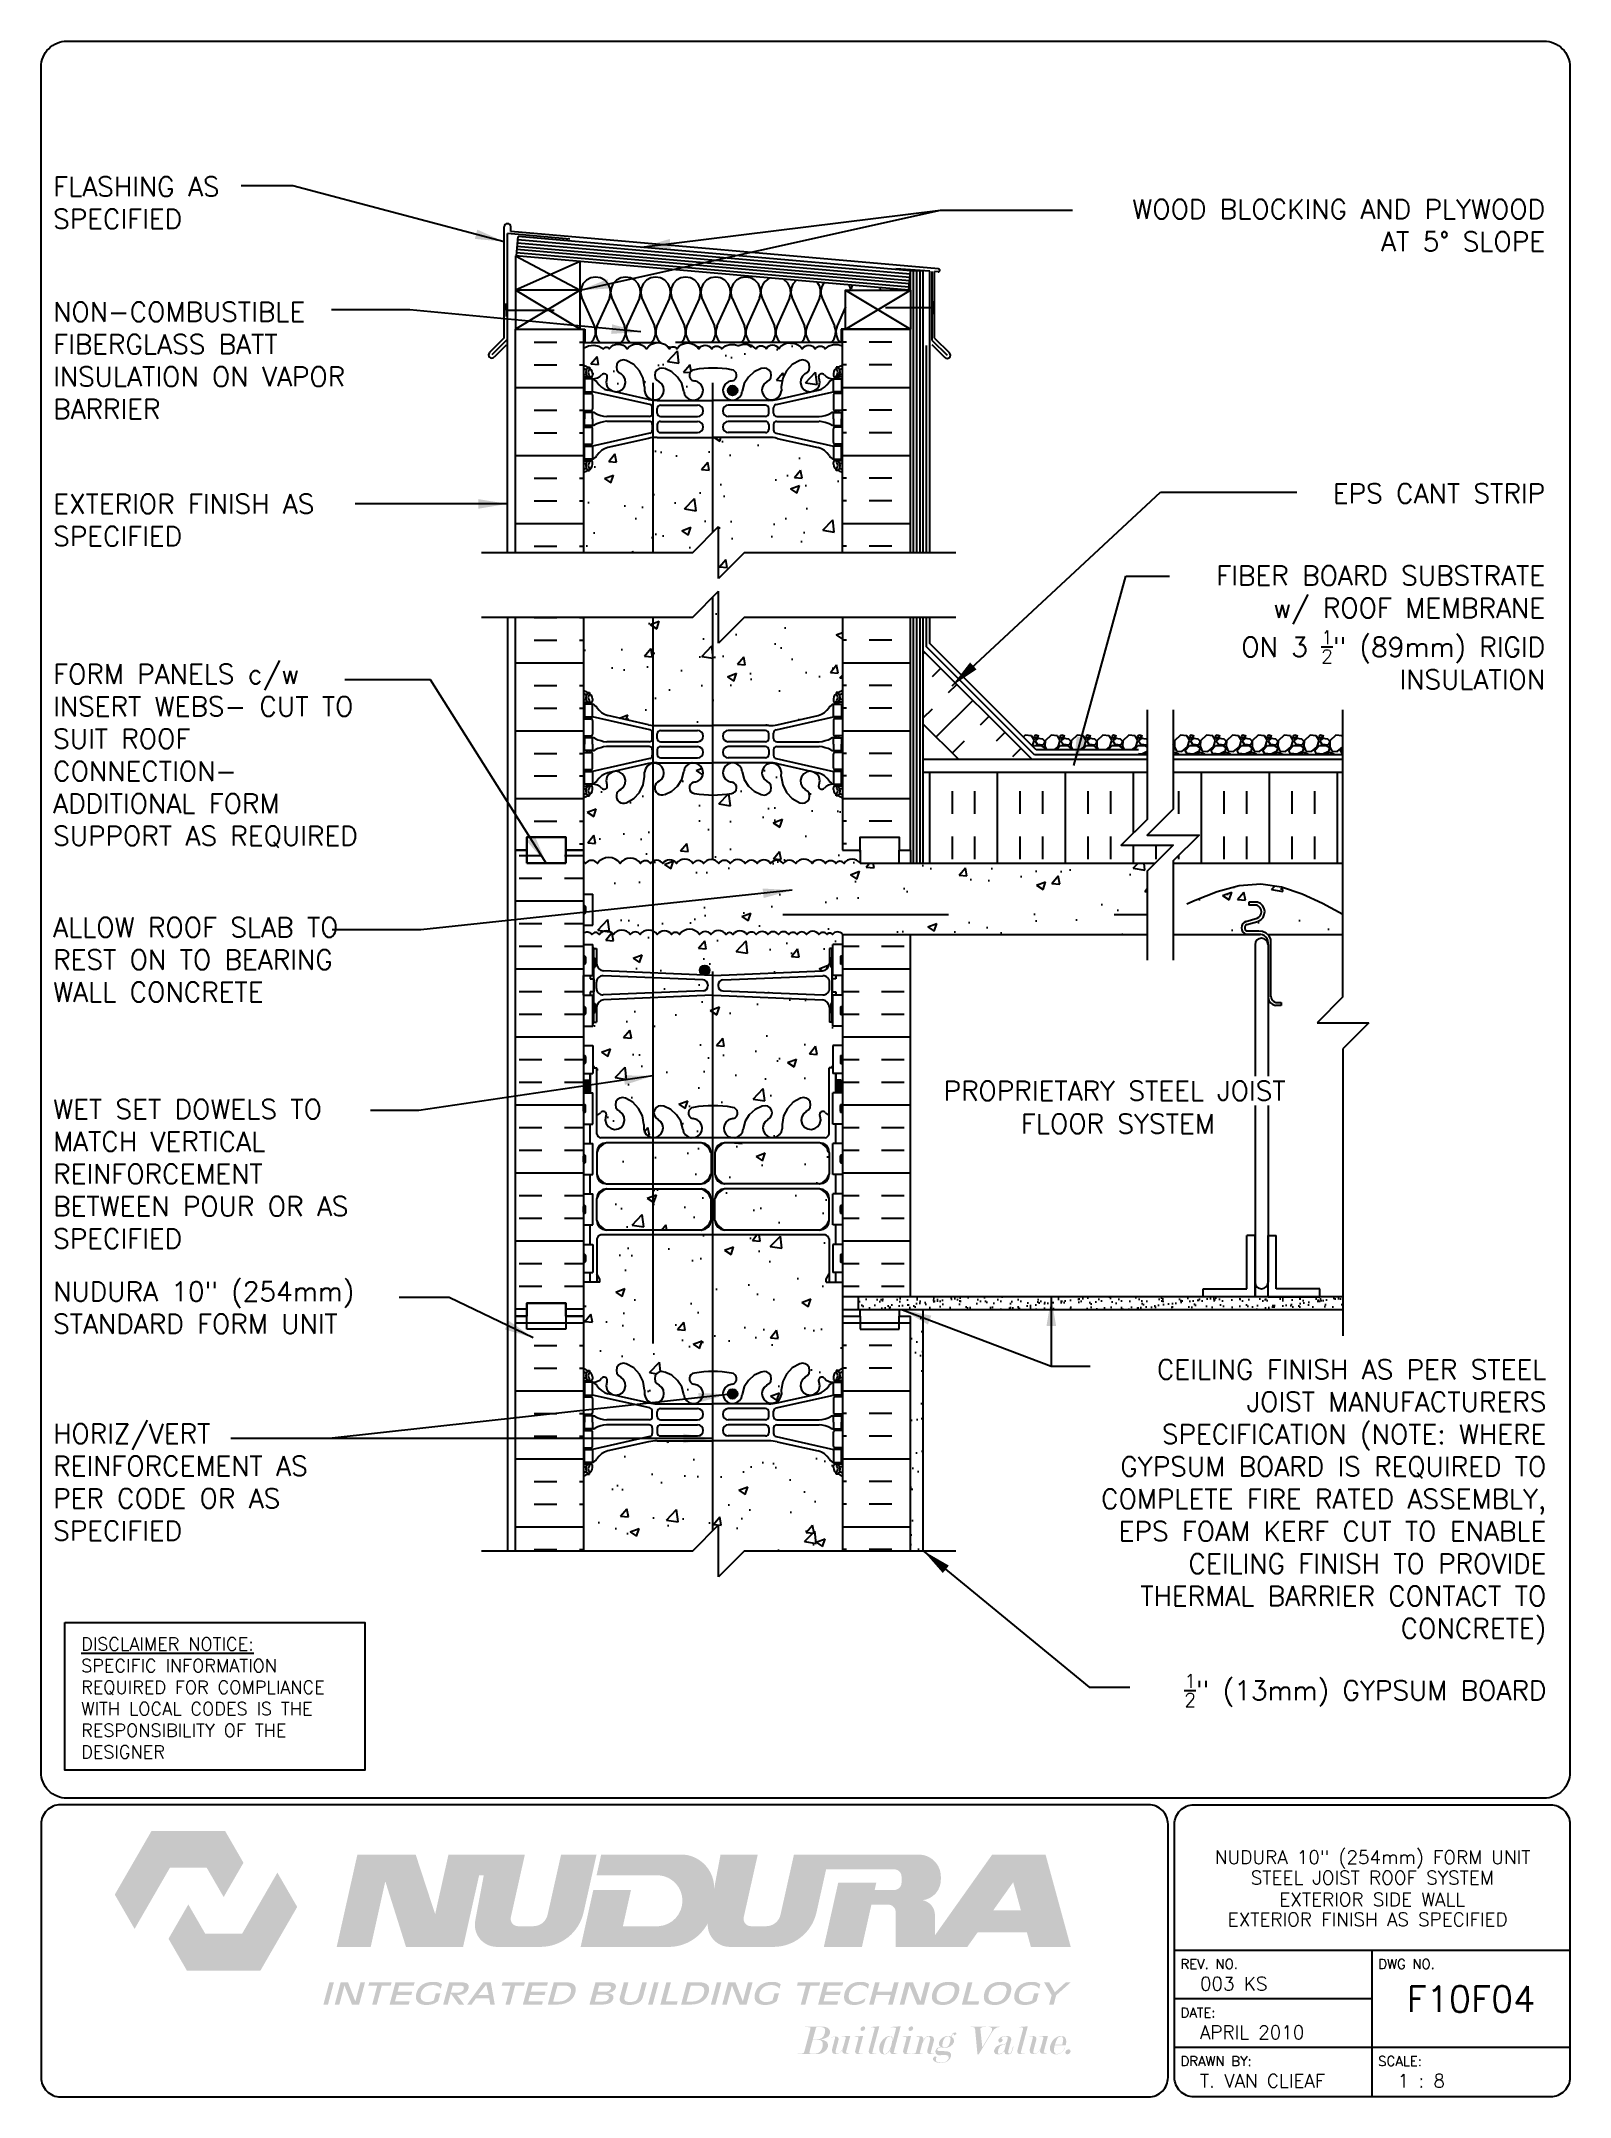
# Paper-space layout 'F10F04' of a CAD drawing. Header units: inches. Extents: x 0.42 to 7.8, y 0.49 to 10.41.
# The model-space entities are those that its viewports show. They can reach past a viewport. Long polylines and large blocks are cut down to what shows.
import ezdxf
from ezdxf.enums import TextEntityAlignment as Align

# ---------------------------------------------------------------- set-up
doc = ezdxf.new("R2010")
doc.units = ezdxf.units.IN
doc.header["$LTSCALE"] = 0.5
doc.header["$MEASUREMENT"] = 0
doc.linetypes.add('DASHED2', pattern=[0.375, 0.25, -0.125])
doc.linetypes.add('HIDDEN2', pattern=[0.1875, 0.125, -0.0625])
for name, color, linetype in [('HATCH', 12, 'Continuous'), ('line25', 2, 'Continuous'), ('LINE3', 3, 'Continuous'), ('LINE50', 5, 'Continuous'), ('LINE9', 9, 'Continuous'), ('LOGO', 7, 'Continuous'), ('TBK_LINE65', 3, 'Continuous'), ('TBK_TEXT', 4, 'Continuous'), ('TEXT', 4, 'Continuous'), ('Web_Edge', 9, 'Continuous')]:
    doc.layers.add(name, color=color, linetype=linetype)
doc.styles.add('DIM', font='romans.shx', dxfattribs={"width": 0.7})
doc.styles.add('ROMANS', font='romans.shx', dxfattribs={"height": 0.75})
doc.dimstyles.new('ext_12', dxfattribs={"dimscale": 12, "dimtxt": 0.075, "dimasz": 0.09375, "dimexe": 0.09375, "dimexo": 0.0625, "dimgap": 0.0625, "dimtad": 1, "dimdec": 1, "dimzin": 2, "dimdsep": 46, "dimlunit": 4, "dimtxsty": 'DIM', "dimcen": 0.09, "dimdle": 0.09375, "dimclrt": 4, "dimadec": 0, "dimazin": 0, "dimtfac": 1, "dimtdec": 1, "dimtmove": 2, "dimatfit": 3, "dimfxl": 1, "dimfrac": 2, "dimtolj": 1, "dimtzin": 0, "dimarcsym": 0})

psp = doc.layouts.new('F10F04')

# ---------------------------------------------------------------- texts
at = {"layer": 'TBK_TEXT', "color": 7, "style": 'ROMANS'}
for s, p in [('REV. NO.', (5.9215, 1.107)), ('DWG NO.', (6.876, 1.107)), ('DATE:', (5.9215, 0.8726)), ('DRAWN BY:', (5.9215, 0.6382)), ('SCALE:', (6.876, 0.6382))]:
    psp.add_text(s, height=0.04688, dxfattribs=at).set_placement(p)
at = {"layer": 'TEXT', "insert": (0.6134, 2.7065), "char_height": 0.0625, "width": 1.41371, "attachment_point": 1, "style": 'ROMANS'}
psp.add_mtext('{\\Fromans.shx|c1;\\LDISCLAIMER NOTICE:\\l\\PSPECIFIC INFORMATION REQUIRED FOR COMPLIANCE WITH LOCAL CODES IS THE RESPONSIBILITY OF THE DESIGNER}', dxfattribs=at)

msp = doc.modelspace()

# ---------------------------------------------------------------- texts
at = {"layer": 'TEXT', "style": 'ROMANS'}
for s, p in [('PROPRIETARY STEEL JOIST', (212.286, 176.566)), (' FLOOR SYSTEM ', (214.756, 175.292))]:
    msp.add_text(s, height=0.75, dxfattribs=at).set_placement(p, align=Align.MIDDLE_LEFT)
at = {"layer": 'TEXT', "char_height": 0.75, "style": 'ROMANS'}
for s, insert, width, attachment_point in [('FLASHING AS \\PSPECIFIED', (177.89, 211.865), 8.7776, 1), ('\\A1;WOOD BLOCKING AND PLYWOOD \\PAT 5%%D SLOPE', (235.519, 210.993), 19.25453, 3), ('NON-COMBUSTIBLE\\PFIBERGLASS BATT INSULATION ON VAPOR BARRIER', (177.89, 207.026), 12.44051, 1), ('EXTERIOR FINISH AS SPECIFIED', (177.89, 199.611), 12.44051, 1), ('\\A1;EPS CANT STRIP', (235.519, 200.015), 9.59335, 3), ('\\A1;FIBER BOARD SUBSTRATE\\Pw/ ROOF MEMBRANE \\PON 3 {\\H0.7x;\\S1/2;}" (89mm) RIGID \\PINSULATION', (235.519, 196.839), 26.1134, 3), ('FORM PANELS c/w INSERT WEBS- CUT TO SUIT ROOF CONNECTION- ADDITIONAL FORM SUPPORT AS REQUIRED', (177.89, 189.502), 13.80752, 4), ('\\A1;{\\C4;ALLOW ROOF SLAB TO REST ON TO BEARING WALL CONCRETE}', (177.89, 183.256), 12.44051, 1), ('\\A1;{\\C4;WET SET DOWELS TO MATCH VERTICAL REINFORCEMENT BETWEEN POUR OR AS SPECIFIED}', (177.89, 176.231), 12.44051, 1), ('NUDURA 10" (254mm) STANDARD FORM UNIT', (177.89, 169.189), 13.07256, 1), ('CEILING FINISH AS PER STEEL JOIST MANUFACTURERS SPECIFICATION (NOTE: WHERE GYPSUM BOARD IS REQUIRED TO COMPLETE FIRE RATED ASSEMBLY, EPS FOAM KERF CUT TO ENABLE CEILING FINISH TO PROVIDE THERMAL BARRIER CONTACT TO CONCRETE)', (235.568, 160.679), 19.5775, 6), ('HORIZ/VERT REINFORCEMENT AS PER CODE OR AS SPECIFIED', (177.89, 163.699), 12.44051, 1), ('\\A1;{\\H0.7x;\\S1/2;}" (13mm) GYPSUM BOARD', (235.568, 153.405), 19.5775, 6)]:
    msp.add_mtext(s, dxfattribs=dict(at, insert=insert, width=width, attachment_point=attachment_point))

# ---------------------------------------------------------------- blocks, each defined once
blk = doc.blocks.new('TITLEBLOCK-Tag')
at = {"style": 'ROMANS'}
for tag, height, p in [('TITLE_LINE_1', 0.065, (0.927, -0.1328)), ('TITLE_LINE_2', 0.065, (0.9294, -0.2258)), ('CENTRE-LINE-3', 0.065, (0.927, -0.3246)), ('TITLE_LINE_4', 0.065, (0.927, -0.4299)), ('TITLE_LINE_5', 0.065, (0.927, -0.526)), ('DWG', 0.125, (1.4043, -0.9102))]:
    blk.add_attdef(tag, text='', height=height, dxfattribs=at).set_placement(p, align=Align.MIDDLE_CENTER)
for tag, p in [('LATEST_REVISION', (0.0954, -0.8366)), ('REVISION_DATE', (0.0954, -1.071)), ('DRAWN_BY', (0.0954, -1.3053)), ('SCALE', (1.0499, -1.3053))]:
    blk.add_attdef(tag, text='', height=0.065, dxfattribs=at).set_placement(p, align=Align.MIDDLE_LEFT)

# ---------------------------------------------------------------- hatches: boundary and pattern name
at = {"layer": 'HATCH'}
h = msp.add_hatch(dxfattribs=at)
h.set_pattern_fill('INSUL', color=256, scale=7, style=0)
h.set_pattern_definition([(0, (-2727.7817, -208.396), (0, 2.625), []), (0, (-2727.7817, -207.521), (0, 2.625), [0.875, -0.875]), (0, (-2727.7817, -206.646), (0, 2.625), [0.875, -0.875])])
h.paths.add_polyline_path([(198.38, 205.983), (195.755, 205.983), (195.755, 197.358), (198.38, 197.358)])
h = msp.add_hatch(dxfattribs=at)
h.set_pattern_fill('INSUL', color=256, scale=7, style=0)
h.set_pattern_definition([(180, (3134.5415, -208.396), (0, 2.625), []), (180, (3134.5415, -207.521), (0, 2.625), [0.875, -0.875]), (180, (3134.5415, -206.646), (0, 2.625), [0.875, -0.875])])
h.paths.add_polyline_path([(211.005, 205.983), (208.38, 205.983), (208.38, 197.358), (211.005, 197.358)])
h = msp.add_hatch(dxfattribs=at)
h.set_pattern_fill('AR-CONC', color=256, scale=0.5)
h.set_pattern_definition([(50, (0, 0), (3.5863, -0.31376), [0.375, -4.125]), (355, (0, 0), (-0.693757, 3.76096), [0.3, -3.3]), (100.4514, (0.299, -0.026), (2.892544, 3.4472), [0.3187, -3.50571]), (46.1842, (0, 1), (5.336207, -0.827596), [0.5625, -6.1875]), (96.6356, (0.4447, 0.931), (4.67331, 4.87059), [0.47805, -5.25857]), (351.1842, (0, 1), (4.67331, 4.87059), [0.45, -4.95]), (21, (0.5, 0.75), (2.984535, -2.013094), [0.375, -4.125]), (326, (0.5, 0.75), (1.216577, 3.62575), [0.3, -3.3]), (71.4514, (0.7487, 0.5822), (4.20111, 1.612656), [0.3187, -3.50571]), (37.5, (0, 0), (0.0607993, 1.6644693), [0, -3.26, 0, -3.35, 0, -3.3125]), (7.5, (0, 0), (1.315348, 1.972059), [0, -1.91, 0, -3.185, 0, -1.2625]), (327.5, (-1.115, 0), (2.669112, -0.1127744), [0, -1.25, 0, -3.9, 0, -5.175]), (317.5, (-1.615, 0), (2.91593, 0.500525), [0, -1.625, 0, -2.59, 0, -3.675])])
h.paths.add_polyline_path([(206.943, 204.266, 2.135543), (207.483, 204.067, -0.940447), (207.681, 204.218, 0.23174), (208.039, 204.067), (208.144, 204.067), (208.144, 204.137), (208.096, 204.137, -0.414214), (208.034, 204.2), (208.034, 204.267, -0.249069), (208.144, 204.475), (208.144, 204.516), (208.234, 204.516, 0.08841), (208.38, 204.614), (208.38, 205.334, 0.336749), (207.718, 205.229, 0.520567), (207.331, 205.229, 0.520567), (206.831, 205.229, 0.259173), (206.38, 205.448, 0.259173), (205.929, 205.229, 0.520567), (205.429, 205.229, 0.520567), (205.042, 205.229, 0.336749), (204.38, 205.334, 0.336749), (203.718, 205.229, 0.520567), (203.331, 205.229, 0.520567), (202.831, 205.229, 0.520567), (201.985, 205.229, 0.520567), (201.703, 205.229, 0.520567), (200.808, 205.229, 0.520567), (200.068, 205.229, 0.520567), (199.375, 205.229, 0.520567), (199.155, 205.229, 0.321585), (198.38, 205.254), (198.38, 204.614, 0.088416), (198.526, 204.516), (198.616, 204.516), (198.616, 204.475, -0.249069), (198.726, 204.267), (198.726, 204.2, -0.414214), (198.663, 204.137), (198.616, 204.137), (198.616, 204.067), (198.721, 204.067, 0.231736), (199.079, 204.218, -0.940476), (199.277, 204.067, 2.135543), (199.817, 204.266, -1), (200.031, 204.777, -0.311223), (200.74, 203.761), (200.739, 203.596, 1.661382), (201.3, 203.949, -1), (201.514, 204.46, -0.307094), (202.252, 203.565, 1.604516), (202.811, 203.94, 0.055617), (202.632, 203.986, -0.843243), (202.666, 204.418, -0.047544), (203.38, 204.483, -0.047544), (204.094, 204.418, -0.843243), (204.128, 203.986, 0.055617), (203.949, 203.94, 1.604516), (204.507, 203.565, -0.307094), (205.246, 204.46, -1), (205.46, 203.949, 1.661382), (206.021, 203.596), (206.02, 203.742, -0.316114), (206.729, 204.777, -1)])
h.paths.add_polyline_path([(208.38, 200.421, 0.08841), (208.234, 200.519), (208.144, 200.519), (208.144, 200.56, -0.249069), (208.034, 200.767), (208.034, 200.835, -0.414214), (208.096, 200.897), (208.144, 200.897), (208.144, 200.967), (208.039, 200.967, -0.168672), (207.853, 201.117, 0.17445), (207.446, 201.413), (205.865, 201.766, 0.054974), (205.538, 201.802), (203.38, 201.802), (201.222, 201.802, 0.054974), (200.895, 201.766), (199.314, 201.413, 0.17445), (198.907, 201.117, -0.168672), (198.721, 200.967), (198.616, 200.967), (198.616, 200.897), (198.663, 200.897, -0.414214), (198.726, 200.835), (198.726, 200.767, -0.249069), (198.616, 200.56), (198.616, 200.519), (198.526, 200.519, 0.088416), (198.38, 200.421), (198.38, 197.358), (202.599, 197.358), (203.599, 198.358), (203.599, 196.358), (204.599, 197.358), (208.38, 197.358)])
h.paths.add_polyline_path([(208.38, 194.858), (204.599, 194.858), (203.599, 193.858), (203.599, 195.858), (202.599, 194.858), (198.38, 194.858), (198.38, 192.05, 0.088416), (198.526, 191.953), (198.616, 191.953), (198.616, 191.911, -0.249069), (198.726, 191.704), (198.726, 191.636, -0.414214), (198.663, 191.574), (198.616, 191.574), (198.616, 191.504), (198.721, 191.504, -0.168672), (198.907, 191.354, 0.17445), (199.314, 191.059), (200.895, 190.706, 0.054974), (201.222, 190.669), (203.38, 190.669), (205.538, 190.669, 0.054974), (205.865, 190.706), (207.446, 191.059, 0.17445), (207.853, 191.354, -0.168672), (208.039, 191.504), (208.144, 191.504), (208.144, 191.574), (208.096, 191.574, -0.414214), (208.034, 191.636), (208.034, 191.704, -0.249069), (208.144, 191.911), (208.144, 191.953), (208.234, 191.953, 0.08841), (208.38, 192.05)])
h.paths.add_polyline_path([(208.38, 187.858, 0.08841), (208.234, 187.955), (208.144, 187.955), (208.144, 187.997, -0.249069), (208.034, 188.204), (208.034, 188.271, -0.414214), (208.096, 188.334), (208.144, 188.334), (208.144, 188.404), (208.039, 188.404, 0.231736), (207.681, 188.253, -0.940476), (207.483, 188.405, 2.135543), (206.943, 188.205, -1), (206.729, 187.694, -0.311223), (206.02, 188.71), (206.021, 188.875, 1.661382), (205.46, 188.522, -1), (205.246, 188.011, -0.307094), (204.507, 188.907, 1.604516), (203.949, 188.531, 0.055617), (204.128, 188.485, -0.843243), (204.094, 188.053, -0.047544), (203.38, 187.988, -0.047544), (202.666, 188.053, -0.843243), (202.632, 188.485, 0.055617), (202.811, 188.531, 1.604516), (202.252, 188.907, -0.307094), (201.514, 188.011, -1), (201.3, 188.522, 1.661382), (200.739, 188.875), (200.74, 188.73, -0.316114), (200.031, 187.694, -1), (199.817, 188.205, 2.135543), (199.277, 188.405, -0.940447), (199.079, 188.253, 0.23174), (198.721, 188.404), (198.616, 188.404), (198.616, 188.334), (198.663, 188.334, -0.414214), (198.726, 188.271), (198.726, 188.204, -0.249069), (198.616, 187.997), (198.616, 187.955), (198.526, 187.955, 0.088416), (198.38, 187.858), (198.38, 185.858), (198.38, 185.416, -0.13), (198.461, 185.348, -0.520567), (198.917, 185.348, -0.520567), (199.789, 185.348, -0.520567), (200.579, 185.348, -0.520567), (200.971, 185.348, -0.520567), (201.44, 185.348, -0.520567), (201.971, 185.348, -0.520567), (202.607, 185.348, -0.520567), (203.017, 185.348, -0.520567), (203.606, 185.348, -0.520567), (204.047, 185.348, -0.520567), (204.625, 185.348, -0.520567), (205.092, 185.348, -0.520567), (205.608, 185.348, -0.520567), (206.091, 185.348, -0.520567), (206.579, 185.348, -0.520567), (207.205, 185.348, -0.520567), (207.725, 185.348, -0.520567), (208.126, 185.348, -0.520567), (208.441, 185.348, -0.510751), (209.067, 185.358), (209.067, 185.858), (208.38, 185.858)])
h.paths.add_polyline_path([(220.153, 185.05), (220.461, 185.358), (209.067, 185.358, 0.510751), (208.441, 185.348, 0.520567), (208.126, 185.348, 0.520567), (207.725, 185.348, 0.520567), (207.205, 185.348, 0.520567), (206.579, 185.348, 0.520567), (206.091, 185.348, 0.520567), (205.608, 185.348, 0.520567), (205.092, 185.348, 0.520567), (204.625, 185.348, 0.520567), (204.047, 185.348, 0.520567), (203.606, 185.348, 0.520567), (203.017, 185.348, 0.520567), (202.607, 185.348, 0.520567), (201.971, 185.348, 0.520567), (201.44, 185.348, 0.520567), (200.971, 185.348, 0.520567), (200.579, 185.348, 0.520567), (199.789, 185.348, 0.520567), (198.917, 185.348, 0.520567), (198.461, 185.348, 0.13), (198.38, 185.416), (198.38, 184.163), (198.745, 184.163), (198.745, 182.963), (198.38, 182.963), (198.38, 182.639, -0.453037), (198.7, 182.603, -0.520567), (198.991, 182.603, -0.520567), (199.532, 182.603, -0.520567), (200.182, 182.603, -0.520567), (200.57, 182.603, -0.520567), (201.23, 182.603, -0.520567), (201.775, 182.603, -0.520567), (202.092, 182.603, -0.520567), (202.863, 182.603, -0.520567), (203.301, 182.603, -0.520567), (203.882, 182.603, -0.520567), (204.154, 182.603, -0.520567), (204.682, 182.603, -0.520567), (205.051, 182.603, -0.520567), (205.499, 182.603, -0.520567), (205.906, 182.603, -0.520567), (206.309, 182.603, -0.520567), (206.627, 182.603, -0.520567), (206.997, 182.603, -0.520567), (207.472, 182.603, -0.520567), (207.786, 182.603, -0.520567), (207.996, 182.603, -0.513484), (208.38, 182.608), (220.153, 182.608)])
edge = h.paths.add_edge_path()
edge.add_spline(control_points=[(221.153, 183.528), (222.288, 184.059), (224.508, 185.098), (226.661, 183.944), (227.713, 183.381)], knot_values=[0, 0, 0, 0, 3.539354, 6.918479, 6.918479, 6.918479, 6.918479], degree=3, periodic=0)
edge.add_line((227.713, 183.381), (227.713, 185.358))
edge.add_line((227.713, 185.358), (221.153, 185.358))
edge.add_line((221.153, 185.358), (221.153, 183.528))
h.paths.add_polyline_path([(227.713, 185.358), (221.153, 185.358), (221.153, 183.528), (221.153, 182.608), (221.55, 182.608), (223.962, 182.608, -0.679626), (223.962, 183.108), (224.395, 183.23, 0.684458), (224.395, 183.73), (224.073, 183.73), (224.073, 183.855), (224.416, 183.855, -0.714868), (224.434, 183.111), (224.003, 182.989, 0.616244), (223.989, 182.733), (224.458, 182.733, -0.207325), (224.804, 182.608), (227.713, 182.608)])
h.paths.add_polyline_path([(207.88, 182.058), (207.98, 182.058, -0.327813), (208.015, 182.105), (208.015, 182.213), (208.38, 182.213), (208.38, 182.608, 0.513484), (207.996, 182.603, 0.520567), (207.786, 182.603, 0.520567), (207.472, 182.603, 0.520567), (206.997, 182.603, 0.520567), (206.627, 182.603, 0.520567), (206.309, 182.603, 0.520567), (205.906, 182.603, 0.520567), (205.499, 182.603, 0.520567), (205.051, 182.603, 0.520567), (204.682, 182.603, 0.520567), (204.154, 182.603, 0.520567), (203.882, 182.603, 0.520567), (203.301, 182.603, 0.520567), (202.863, 182.603, 0.520567), (202.092, 182.603, 0.520567), (201.775, 182.603, 0.520567), (201.23, 182.603, 0.520567), (200.57, 182.603, 0.520567), (200.182, 182.603, 0.520567), (199.532, 182.603, 0.520567), (198.991, 182.603, 0.520567), (198.7, 182.603, 0.453037), (198.38, 182.639), (198.38, 182.213), (198.745, 182.213), (198.745, 182.105, -0.327813), (198.78, 182.058), (198.88, 182.058), (198.88, 181.497, 0.390098), (199.155, 181.198), (203.363, 181.014, 0.020761), (203.38, 181.013, 0.020761), (203.397, 181.014), (207.605, 181.198, 0.390098), (207.88, 181.497)])
h.paths.add_polyline_path([(208.38, 179.063), (208.015, 179.063), (208.015, 179.17, -0.327813), (207.98, 179.218), (207.88, 179.218), (207.88, 179.779, 0.390098), (207.605, 180.078), (203.397, 180.261, 0.020761), (203.38, 180.262, 0.020761), (203.363, 180.261), (199.155, 180.078, 0.390098), (198.88, 179.779), (198.88, 179.218), (198.78, 179.218, -0.327813), (198.745, 179.17), (198.745, 179.063), (198.38, 179.063), (198.38, 178.313), (198.745, 178.313), (198.745, 177.529, -0.385423), (198.79, 177.479), (198.79, 177.449), (198.89, 177.449), (198.89, 175.612, 0.108933), (199.043, 175.725, -0.8344), (199.254, 175.599), (199.242, 175.578, 2.155404), (199.781, 175.772, -1), (199.995, 176.284, -0.311223), (200.704, 175.268), (200.703, 175.103, 1.661382), (201.264, 175.455, -1), (201.478, 175.966, -0.30095), (202.214, 175.094, 1.661382), (202.775, 175.447, 0.055617), (202.596, 175.492, -0.843243), (202.63, 175.925, -0.049932), (203.38, 175.989, -0.049932), (204.13, 175.925, -0.843243), (204.164, 175.492, 0.055617), (203.985, 175.447, 1.661382), (204.546, 175.094, -0.30095), (205.282, 175.966, -1), (205.496, 175.455, 1.661382), (206.057, 175.103), (206.056, 175.268, -0.311223), (206.765, 176.284, -1), (206.979, 175.772, 2.155404), (207.517, 175.578), (207.506, 175.599, -0.834375), (207.717, 175.725, 0.10894), (207.87, 175.612), (207.87, 177.449), (207.97, 177.449), (207.97, 177.479, -0.385423), (208.015, 177.529), (208.015, 178.313), (208.38, 178.313)])
h.paths.add_polyline_path([(202.997, 180.855), (199.14, 181.006, 0.425773), (198.88, 180.757), (198.88, 180.519, 0.425773), (199.14, 180.269), (202.997, 180.421, 0.390098), (203.18, 180.62), (203.18, 180.655, 0.390098)])
h.paths.add_polyline_path([(207.88, 180.757, 0.425773), (207.62, 181.006), (203.763, 180.855, 0.390098), (203.58, 180.655), (203.58, 180.62, 0.390098), (203.763, 180.421), (207.62, 180.269, 0.425773), (207.88, 180.519)])
h.paths.add_polyline_path([(208.38, 169.178), (207.75, 169.178), (207.75, 169.29), (207.87, 169.49), (207.87, 170.852, 0.268138), (207.709, 171), (199.051, 171, 0.268156), (198.89, 170.852), (198.89, 169.49), (199.01, 169.29), (199.01, 169.178), (198.38, 169.178), (198.38, 167.858), (198.38, 165.858, 0.088416), (198.526, 165.76), (198.616, 165.76), (198.616, 165.719, -0.249069), (198.726, 165.512), (198.726, 165.444, -0.414214), (198.663, 165.382), (198.616, 165.382), (198.616, 165.312), (198.721, 165.312, 0.231736), (199.079, 165.463, -0.8344), (199.29, 165.337), (199.278, 165.316, 2.155404), (199.817, 165.51, -1), (200.031, 166.021, -0.311223), (200.74, 165.005), (200.739, 164.84, 1.661382), (201.3, 165.193, -1), (201.514, 165.704, -0.30095), (202.25, 164.832, 1.661382), (202.811, 165.185, 0.055617), (202.632, 165.23, -0.843243), (202.666, 165.662, -0.047544), (203.38, 165.727, -0.047544), (204.094, 165.662, -0.843243), (204.128, 165.23, 0.055617), (203.949, 165.185, 1.661382), (204.51, 164.832, -0.30095), (205.246, 165.704, -1), (205.46, 165.193, 1.661382), (206.021, 164.84), (206.02, 165.005, -0.311223), (206.729, 166.021, -1), (206.943, 165.51, 2.155404), (207.481, 165.316), (207.47, 165.337, -0.834375), (207.681, 165.463, 0.23174), (208.039, 165.312), (208.144, 165.312), (208.144, 165.382), (208.096, 165.382, -0.414214), (208.034, 165.444), (208.034, 165.512, -0.249069), (208.144, 165.719), (208.144, 165.76), (208.234, 165.76, 0.08841), (208.38, 165.858), (208.38, 167.858)])
h.paths.add_polyline_path([(203.304, 174.184, 0.225652), (202.929, 174.559), (199.265, 174.559, 0.225652), (198.89, 174.184), (198.89, 173.344, 0.225652), (199.265, 172.969), (202.929, 172.969, 0.225652), (203.304, 173.344)])
h.paths.add_polyline_path([(203.304, 172.403, 0.225652), (202.929, 172.778), (199.265, 172.778, 0.225652), (198.89, 172.403), (198.89, 171.562, 0.225652), (199.265, 171.187), (202.929, 171.187, 0.225652), (203.304, 171.562)])
h.paths.add_polyline_path([(207.87, 172.403, 0.225652), (207.495, 172.778), (203.831, 172.778, 0.225652), (203.456, 172.403), (203.456, 171.562, 0.225652), (203.831, 171.187), (207.495, 171.187, 0.225652), (207.87, 171.562)])
h.paths.add_polyline_path([(207.87, 174.184, 0.225652), (207.495, 174.559), (203.831, 174.559, 0.225652), (203.456, 174.184), (203.456, 173.344, 0.225652), (203.831, 172.969), (207.495, 172.969, 0.225652), (207.87, 173.344)])
h.paths.add_polyline_path([(208.38, 161.665, 0.08841), (208.234, 161.763), (208.144, 161.763), (208.144, 161.804, -0.249069), (208.034, 162.012), (208.034, 162.079, -0.414214), (208.096, 162.142), (208.144, 162.142), (208.144, 162.212), (208.039, 162.212, -0.155529), (207.863, 162.346, 0.180914), (207.446, 162.657), (205.865, 163.01, 0.054974), (205.538, 163.046), (203.38, 163.046), (201.222, 163.046, 0.054974), (200.895, 163.01), (199.314, 162.657, 0.180914), (198.897, 162.346, -0.155529), (198.721, 162.212), (198.616, 162.212), (198.616, 162.142), (198.663, 162.142, -0.414214), (198.726, 162.079), (198.726, 162.012, -0.249069), (198.616, 161.804), (198.616, 161.763), (198.526, 161.763, 0.088416), (198.38, 161.665), (198.38, 158.798), (202.599, 158.798), (203.599, 159.798), (203.599, 157.798), (204.599, 158.798), (208.38, 158.798)])
h = msp.add_hatch(dxfattribs=at)
h.set_pattern_fill('INSUL', color=256, scale=7, style=0)
h.set_pattern_definition([(0, (-2727.7817, -211.1518), (0, 2.625), []), (0, (-2727.7817, -210.2768), (0, 2.625), [0.875, -0.875]), (0, (-2727.7817, -209.4018), (0, 2.625), [0.875, -0.875])])
h.paths.add_polyline_path([(198.38, 194.858), (195.755, 194.858), (195.755, 185.858), (196.192, 185.858), (196.192, 186.358), (197.692, 186.358), (197.692, 185.858), (198.38, 185.858)])
h = msp.add_hatch(dxfattribs=at)
h.set_pattern_fill('INSUL', color=256, scale=7, style=0)
h.set_pattern_definition([(180, (3134.5415, -211.1518), (0, 2.625), []), (180, (3134.5415, -210.2768), (0, 2.625), [0.875, -0.875]), (180, (3134.5415, -209.4018), (0, 2.625), [0.875, -0.875])])
h.paths.add_polyline_path([(211.005, 194.858), (208.38, 194.858), (208.38, 185.858), (209.067, 185.858), (209.067, 186.358), (210.567, 186.358), (210.567, 185.858), (211.005, 185.858)])
h = msp.add_hatch(dxfattribs=at)
h.set_pattern_fill('INSUL', color=256, scale=7, angle=45, style=0)
h.set_pattern_definition([(45, (104.2018, 30.4566), (-1.856155, 1.856155), []), (45, (103.583, 31.0753), (-1.856155, 1.856155), [0.875, -0.875]), (45, (102.9643, 31.694), (-1.856155, 1.856155), [0.875, -0.875])])
h.paths.add_polyline_path([(212.753, 189.483), (215.582, 189.483), (211.505, 193.559), (211.505, 190.731)])
h = msp.add_hatch(dxfattribs=at)
h.set_pattern_fill('INSUL', color=256, scale=7, angle=90, style=0)
h.set_pattern_definition([(90, (232.7489, 187.2656), (-2.625, 2e-16), []), (90, (231.8739, 187.2656), (-2.625, 2e-16), [0.875, -0.875]), (90, (230.9989, 187.2656), (-2.625, 2e-16), [0.875, -0.875])])
h.paths.add_polyline_path([(221.153, 185.445), (221.153, 185.358), (227.713, 185.358), (227.713, 188.858), (221.153, 188.858), (221.153, 187.445), (220.153, 186.445), (222.153, 186.445)])
h.paths.add_polyline_path([(220.461, 185.358), (221.153, 186.05), (219.153, 186.05), (220.153, 187.05), (220.153, 188.858), (211.505, 188.858), (211.505, 185.358)])
h = msp.add_hatch(dxfattribs=at)
h.set_pattern_fill('INSUL', color=256, scale=7, style=0)
h.set_pattern_definition([(0, (209.8936, 178.6474), (0, 2.625), []), (0, (209.8936, 179.5224), (0, 2.625), [0.875, -0.875]), (0, (209.8936, 180.3974), (0, 2.625), [0.875, -0.875])])
h.paths.add_polyline_path([(211.005, 182.608), (208.38, 182.608), (208.38, 168.608), (211.005, 168.608)])
h.paths.add_polyline_path([(195.755, 167.858), (196.192, 167.858), (196.192, 168.358), (197.692, 168.358), (197.692, 167.858), (198.38, 167.858), (198.38, 185.858), (197.692, 185.858), (197.692, 186.358), (196.192, 186.358), (196.192, 185.858), (195.755, 185.858)])
h = msp.add_hatch(dxfattribs=at)
h.set_pattern_fill('INSUL', color=256, scale=7, style=0)
h.set_pattern_definition([(0, (-2727.7817, -247.1518), (0, 2.625), []), (0, (-2727.7817, -246.2768), (0, 2.625), [0.875, -0.875]), (0, (-2727.7817, -245.4018), (0, 2.625), [0.875, -0.875])])
h.paths.add_polyline_path([(195.755, 158.798), (198.38, 158.798), (198.38, 167.858), (197.692, 167.858), (197.692, 168.358), (196.192, 168.358), (196.192, 167.858), (195.755, 167.858)])
h = msp.add_hatch(dxfattribs=at)
h.set_pattern_fill('INSUL', color=256, scale=7, style=0)
h.set_pattern_definition([(180, (3134.5415, -247.1518), (0, 2.625), []), (180, (3134.5415, -246.2768), (0, 2.625), [0.875, -0.875]), (180, (3134.5415, -245.4018), (0, 2.625), [0.875, -0.875])])
h.paths.add_polyline_path([(208.38, 158.798), (211.005, 158.798), (211.005, 167.858), (210.567, 167.858), (210.567, 168.358), (209.067, 168.358), (209.067, 167.858), (208.38, 167.858)])
h = msp.add_hatch(dxfattribs=at)
h.set_pattern_fill('AR-SAND', color=256, scale=0.25, style=0)
h.set_pattern_definition([(37.5, (146.68297, 75.05084), (-0.0157483, 0.481706), [0, -0.38, 0, -0.425, 0, -0.40625]), (7.5, (146.68297, 75.05084), (0.4424442, 0.7055365), [0, -0.205, 0, -0.3425, 0, -0.13125]), (327.5, (146.37547, 75.05084), (0.7785355, 0.0014148), [0, -0.125, 0, -0.45, 0, -0.5875]), (317.5, (146.37547, 75.05084), (0.7515317, 0.219419), [0, -0.0625, 0, -0.295, 0, -0.3375])])
h.paths.add_polyline_path([(227.713, 168.108), (227.713, 168.608), (209.005, 168.608), (209.005, 168.108)])
h = msp.add_hatch(dxfattribs=at)
h.set_pattern_fill('AR-SAND', color=256, scale=0.5, style=0)
h.set_pattern_definition([(37.5, (91.8955, -12.3654), (-0.0314967, 0.963412), [0, -0.76, 0, -0.85, 0, -0.8125]), (7.5, (91.8955, -12.3654), (0.884888, 1.411073), [0, -0.41, 0, -0.685, 0, -0.2625]), (327.5, (91.2805, -12.3654), (1.557071, 0.0028295), [0, -0.25, 0, -0.9, 0, -1.175]), (317.5, (91.2805, -12.3654), (1.503063, 0.438838), [0, -0.125, 0, -0.59, 0, -0.675])])
h.paths.add_polyline_path([(211.005, 165.323), (211.505, 164.374), (211.505, 168.108), (211.005, 168.108)])
h.paths.add_polyline_path([(211.005, 158.798), (211.505, 158.798), (211.505, 164.374), (211.005, 165.323)])
at = {"layer": 'LINE3'}
h = msp.add_hatch(color=256, dxfattribs=at)
h.paths.add_polyline_path([(204.32, 203.65, 0.831395), (203.952, 203.65)])
h.paths.add_polyline_path([(204.323, 203.615, 0.045935), (204.32, 203.65), (203.952, 203.65, 0.045935), (203.948, 203.615, 1)])
h = msp.add_hatch(color=256, dxfattribs=at)
h.paths.add_polyline_path([(203.244, 181.255, 0.831395), (202.875, 181.255)])
h.paths.add_polyline_path([(203.247, 181.221, 0.045935), (203.244, 181.255), (202.875, 181.255, 0.045935), (202.872, 181.221, 1)])
h = msp.add_hatch(color=256, dxfattribs=at)
h.paths.add_polyline_path([(204.32, 164.894, 0.831395), (203.952, 164.894)])
h.paths.add_polyline_path([(204.323, 164.86, 0.045935), (204.32, 164.894), (203.952, 164.894, 0.045935), (203.948, 164.86, 1)])

# ---------------------------------------------------------------- linework, layer by layer
at = {"layer": 'HATCH'}
for p, q in [((195.317, 205.645), (195.317, 209.932)), ((195.442, 205.593), (195.442, 209.673)), ((197.847, 209.463), (195.442, 209.673)), ((195.567, 209.756), (195.567, 209.932)), ((212.086, 208.311), (195.567, 209.756)), ((210.95, 207.607), (195.796, 208.933)), ((210.961, 207.732), (195.807, 209.058)), ((210.972, 207.856), (195.818, 209.182)), ((210.983, 207.981), (195.829, 209.307)), ((210.994, 208.105), (195.84, 209.431)), ((195.755, 208.811), (198.255, 207.483)), ((198.244, 208.593), (195.755, 207.483)), ((211.755, 208.217), (210.448, 208.308)), ((211.13, 197.358), (211.13, 208.234)), ((211.255, 197.358), (211.255, 208.234)), ((211.38, 197.358), (211.38, 208.234)), ((211.755, 197.358), (211.755, 208.217)), ((211.849, 205.549), (211.849, 208.209)), ((212.079, 208.198), (211.942, 208.206)), ((211.942, 205.632), (211.942, 208.206)), ((198.255, 205.983), (195.755, 207.483)), ((198.255, 207.483), (195.755, 205.983)), ((208.505, 205.983), (211.005, 207.483)), ((208.505, 207.483), (211.005, 205.983)), ((198.318, 207.179), (198.797, 206.106)), ((199.377, 207.18), (198.898, 206.106)), ((199.477, 207.179), (199.956, 206.106)), ((200.536, 207.18), (200.057, 206.106)), ((200.637, 207.179), (201.116, 206.106)), ((201.696, 207.18), (201.217, 206.106)), ((201.796, 207.179), (202.275, 206.106)), ((202.855, 207.18), (202.376, 206.106)), ((202.955, 207.179), (203.435, 206.106)), ((204.014, 207.18), (203.535, 206.106)), ((204.115, 207.179), (204.594, 206.106)), ((205.174, 207.18), (204.695, 206.106)), ((205.274, 207.179), (205.754, 206.106)), ((206.333, 207.18), (205.854, 206.106)), ((206.434, 207.179), (206.913, 206.106)), ((207.493, 207.18), (207.014, 206.106)), ((207.593, 207.179), (208.073, 206.106)), ((208.505, 206.849), (208.173, 206.106)), ((195.317, 205.645), (194.749, 205.077)), ((195.442, 205.593), (194.837, 204.988)), ((195.392, 205.367), (194.925, 204.9)), ((211.836, 205.385), (212.334, 204.887)), ((211.849, 205.549), (212.423, 204.975)), ((211.942, 205.632), (212.511, 205.064)), ((211.13, 185.358), (211.13, 194.858)), ((211.255, 185.358), (211.255, 194.858)), ((211.38, 185.358), (211.38, 194.858)), ((211.755, 193.84), (211.755, 194.858)), ((215.862, 189.733), (211.755, 193.84)), ((215.442, 190.297), (215.367, 190.228)), ((215.682, 190.276), (215.442, 190.296)), ((215.793, 190.097), (215.683, 190.277)), ((215.721, 189.874), (215.792, 190.096)), ((215.748, 189.847), (215.802, 189.907)), ((215.781, 190.267), (215.821, 190.167)), ((215.852, 190.296), (215.782, 190.266)), ((215.802, 189.907), (216.062, 189.907)), ((215.821, 190.167), (215.971, 190.257)), ((215.821, 190.077), (215.901, 189.957)), ((215.922, 190.177), (215.822, 190.077)), ((215.972, 190.257), (215.852, 190.297)), ((215.902, 189.956), (216.152, 189.926)), ((216.123, 190.147), (215.923, 190.177)), ((216.062, 189.908), (216.192, 189.818)), ((216.203, 190.075), (216.123, 190.145)), ((216.152, 189.927), (216.202, 190.017)), ((216.192, 189.817), (216.168, 189.733)), ((216.2, 189.878), (216.262, 189.733)), ((216.211, 190.087), (216.201, 189.877)), ((216.202, 190.017), (216.202, 190.077)), ((216.442, 190.297), (216.212, 190.087)), ((216.682, 190.276), (216.442, 190.296)), ((216.563, 189.733), (216.712, 189.847)), ((216.645, 189.733), (216.802, 189.907)), ((216.793, 190.097), (216.683, 190.277)), ((216.712, 189.846), (216.792, 190.096)), ((216.781, 190.267), (216.821, 190.167)), ((216.852, 190.296), (216.782, 190.266)), ((216.802, 189.907), (217.062, 189.907)), ((216.821, 190.167), (216.971, 190.257)), ((216.821, 190.077), (216.901, 189.957)), ((216.922, 190.177), (216.822, 190.077)), ((216.972, 190.257), (216.852, 190.297)), ((216.902, 189.956), (217.152, 189.926)), ((217.123, 190.147), (216.923, 190.177)), ((217.062, 189.908), (217.192, 189.818)), ((217.203, 190.075), (217.123, 190.145)), ((217.152, 189.927), (217.202, 190.017)), ((217.192, 189.817), (217.168, 189.733)), ((217.2, 189.878), (217.262, 189.733)), ((217.211, 190.087), (217.201, 189.877)), ((217.202, 190.017), (217.202, 190.077)), ((217.442, 190.297), (217.212, 190.087)), ((217.682, 190.276), (217.442, 190.296)), ((217.563, 189.733), (217.712, 189.847)), ((217.645, 189.733), (217.802, 189.907)), ((217.793, 190.097), (217.683, 190.277)), ((217.712, 189.846), (217.792, 190.096)), ((217.781, 190.267), (217.821, 190.167)), ((217.852, 190.296), (217.782, 190.266)), ((217.802, 189.907), (218.062, 189.907)), ((217.821, 190.167), (217.971, 190.257)), ((217.821, 190.077), (217.901, 189.957)), ((217.922, 190.177), (217.822, 190.077)), ((217.972, 190.257), (217.852, 190.297)), ((217.902, 189.956), (218.152, 189.926)), ((218.123, 190.147), (217.923, 190.177)), ((218.062, 189.908), (218.192, 189.818)), ((218.203, 190.075), (218.123, 190.145)), ((218.152, 189.927), (218.202, 190.017)), ((218.192, 189.817), (218.168, 189.733)), ((218.2, 189.878), (218.262, 189.733)), ((218.211, 190.087), (218.201, 189.877)), ((218.202, 190.017), (218.202, 190.077)), ((218.442, 190.297), (218.212, 190.087)), ((218.682, 190.276), (218.442, 190.296)), ((218.563, 189.733), (218.712, 189.847)), ((218.645, 189.733), (218.802, 189.907)), ((218.793, 190.097), (218.683, 190.277)), ((218.712, 189.846), (218.792, 190.096)), ((218.781, 190.267), (218.821, 190.167)), ((218.852, 190.296), (218.782, 190.266)), ((218.802, 189.907), (219.062, 189.907)), ((218.821, 190.167), (218.971, 190.257)), ((218.821, 190.077), (218.901, 189.957)), ((218.922, 190.177), (218.822, 190.077)), ((218.972, 190.257), (218.852, 190.297)), ((218.902, 189.956), (219.152, 189.926)), ((219.123, 190.147), (218.923, 190.177)), ((219.062, 189.908), (219.192, 189.818)), ((219.203, 190.075), (219.123, 190.145)), ((219.152, 189.927), (219.202, 190.017)), ((219.192, 189.817), (219.168, 189.733)), ((219.2, 189.878), (219.262, 189.733)), ((219.211, 190.087), (219.201, 189.877)), ((219.202, 190.017), (219.202, 190.077)), ((219.442, 190.297), (219.212, 190.087)), ((219.682, 190.276), (219.442, 190.296)), ((219.563, 189.733), (219.712, 189.847)), ((219.645, 189.733), (219.802, 189.907)), ((219.793, 190.097), (219.683, 190.277)), ((219.712, 189.846), (219.792, 190.096)), ((219.781, 190.267), (219.821, 190.167)), ((219.852, 190.296), (219.782, 190.266)), ((219.802, 189.907), (220.062, 189.907)), ((219.821, 190.167), (219.971, 190.257)), ((219.821, 190.077), (219.901, 189.957)), ((219.922, 190.177), (219.822, 190.077)), ((219.972, 190.257), (219.852, 190.297)), ((219.902, 189.956), (220.152, 189.926)), ((220.123, 190.147), (219.923, 190.177)), ((220.062, 189.908), (220.153, 189.845)), ((220.153, 190.119), (220.123, 190.145)), ((220.152, 189.927), (220.153, 189.928)), ((221.203, 190.075), (221.153, 190.119)), ((221.153, 189.928), (221.202, 190.017)), ((221.153, 189.845), (221.192, 189.818)), ((221.192, 189.817), (221.153, 189.679)), ((221.2, 189.878), (221.28, 189.688)), ((221.211, 190.087), (221.201, 189.877)), ((221.202, 190.017), (221.202, 190.077)), ((221.442, 190.297), (221.212, 190.087)), ((221.682, 190.276), (221.442, 190.296)), ((221.492, 189.677), (221.712, 189.847)), ((221.622, 189.707), (221.802, 189.907)), ((221.794, 190.097), (221.684, 190.277)), ((221.712, 189.846), (221.792, 190.096)), ((221.781, 190.267), (221.821, 190.167)), ((221.852, 190.296), (221.782, 190.266)), ((221.802, 189.907), (222.062, 189.907)), ((221.821, 190.167), (221.971, 190.257)), ((221.821, 190.077), (221.901, 189.957)), ((221.922, 190.177), (221.822, 190.077)), ((221.972, 190.257), (221.852, 190.297)), ((221.902, 189.956), (222.152, 189.926)), ((222.123, 190.147), (221.923, 190.177)), ((222.062, 189.908), (222.192, 189.818)), ((222.203, 190.075), (222.123, 190.145)), ((222.152, 189.927), (222.202, 190.017)), ((222.192, 189.817), (222.152, 189.677)), ((222.2, 189.878), (222.28, 189.688)), ((222.211, 190.087), (222.201, 189.877)), ((222.202, 190.017), (222.202, 190.077)), ((222.442, 190.297), (222.212, 190.087)), ((222.682, 190.276), (222.442, 190.296)), ((222.492, 189.677), (222.712, 189.847)), ((222.622, 189.707), (222.802, 189.907)), ((222.794, 190.097), (222.684, 190.277)), ((222.712, 189.846), (222.792, 190.096)), ((222.781, 190.267), (222.821, 190.167)), ((222.852, 190.296), (222.782, 190.266)), ((222.802, 189.907), (223.062, 189.907)), ((222.821, 190.167), (222.971, 190.257)), ((222.821, 190.077), (222.901, 189.957)), ((222.922, 190.177), (222.822, 190.077)), ((222.972, 190.257), (222.852, 190.297)), ((222.902, 189.956), (223.152, 189.926)), ((223.123, 190.147), (222.923, 190.177)), ((223.062, 189.908), (223.192, 189.818)), ((223.203, 190.075), (223.123, 190.145)), ((223.152, 189.927), (223.202, 190.017)), ((223.192, 189.817), (223.152, 189.677)), ((223.2, 189.878), (223.28, 189.688)), ((223.211, 190.087), (223.201, 189.877)), ((223.202, 190.017), (223.202, 190.077)), ((223.442, 190.297), (223.212, 190.087)), ((223.682, 190.276), (223.442, 190.296)), ((223.492, 189.677), (223.712, 189.847)), ((223.622, 189.707), (223.802, 189.907)), ((223.794, 190.097), (223.684, 190.277)), ((223.712, 189.846), (223.792, 190.096)), ((223.781, 190.267), (223.821, 190.167)), ((223.852, 190.296), (223.782, 190.266)), ((223.802, 189.907), (224.062, 189.907)), ((223.821, 190.167), (223.971, 190.257)), ((223.821, 190.077), (223.901, 189.957)), ((223.922, 190.177), (223.822, 190.077)), ((223.972, 190.257), (223.852, 190.297)), ((223.902, 189.956), (224.152, 189.926)), ((224.123, 190.147), (223.923, 190.177)), ((224.062, 189.908), (224.192, 189.818)), ((224.203, 190.075), (224.123, 190.145)), ((224.152, 189.927), (224.202, 190.017)), ((224.192, 189.817), (224.152, 189.677)), ((224.2, 189.878), (224.28, 189.688)), ((224.211, 190.087), (224.201, 189.877)), ((224.202, 190.017), (224.202, 190.077)), ((224.442, 190.297), (224.212, 190.087)), ((224.682, 190.276), (224.442, 190.296)), ((224.492, 189.677), (224.712, 189.847)), ((224.622, 189.707), (224.802, 189.907)), ((224.794, 190.097), (224.684, 190.277)), ((224.712, 189.846), (224.792, 190.096)), ((224.781, 190.267), (224.821, 190.167)), ((224.852, 190.296), (224.782, 190.266)), ((224.802, 189.907), (225.062, 189.907)), ((224.821, 190.167), (224.971, 190.257)), ((224.821, 190.077), (224.901, 189.957)), ((224.922, 190.177), (224.822, 190.077)), ((224.972, 190.257), (224.852, 190.297)), ((224.902, 189.956), (225.152, 189.926)), ((225.123, 190.147), (224.923, 190.177)), ((225.062, 189.908), (225.192, 189.818)), ((225.203, 190.075), (225.123, 190.145)), ((225.152, 189.927), (225.202, 190.017)), ((225.192, 189.817), (225.152, 189.677)), ((225.2, 189.878), (225.28, 189.688)), ((225.211, 190.087), (225.201, 189.877)), ((225.202, 190.017), (225.202, 190.077)), ((225.442, 190.297), (225.212, 190.087)), ((225.682, 190.276), (225.442, 190.296)), ((225.492, 189.677), (225.712, 189.847)), ((225.622, 189.707), (225.802, 189.907)), ((225.794, 190.097), (225.684, 190.277)), ((225.712, 189.846), (225.792, 190.096)), ((225.781, 190.267), (225.821, 190.167)), ((225.852, 190.296), (225.782, 190.266)), ((225.802, 189.907), (226.062, 189.907)), ((225.821, 190.167), (225.971, 190.257)), ((225.821, 190.077), (225.901, 189.957)), ((225.922, 190.177), (225.822, 190.077)), ((225.972, 190.257), (225.852, 190.297)), ((225.902, 189.956), (226.152, 189.926)), ((226.123, 190.147), (225.923, 190.177)), ((226.062, 189.908), (226.192, 189.818)), ((226.203, 190.075), (226.123, 190.145)), ((226.152, 189.927), (226.202, 190.017)), ((226.192, 189.817), (226.152, 189.677)), ((226.2, 189.878), (226.28, 189.688)), ((226.211, 190.087), (226.201, 189.877)), ((226.202, 190.017), (226.202, 190.077)), ((226.442, 190.297), (226.212, 190.087)), ((226.682, 190.276), (226.442, 190.296)), ((226.492, 189.677), (226.712, 189.847)), ((226.622, 189.707), (226.802, 189.907)), ((226.794, 190.097), (226.684, 190.277)), ((226.712, 189.846), (226.792, 190.096)), ((226.781, 190.267), (226.821, 190.167)), ((226.852, 190.296), (226.782, 190.266)), ((226.802, 189.907), (227.062, 189.907)), ((226.821, 190.167), (226.971, 190.257)), ((226.821, 190.077), (226.901, 189.957)), ((226.922, 190.177), (226.822, 190.077)), ((226.972, 190.257), (226.852, 190.297)), ((226.902, 189.956), (227.152, 189.926)), ((227.123, 190.147), (226.923, 190.177)), ((227.061, 189.909), (227.191, 189.819)), ((227.203, 190.075), (227.123, 190.145)), ((227.152, 189.927), (227.202, 190.017)), ((227.192, 189.817), (227.152, 189.677)), ((227.2, 189.878), (227.28, 189.688)), ((227.211, 190.087), (227.201, 189.877)), ((227.202, 190.017), (227.202, 190.077)), ((227.442, 190.297), (227.212, 190.087)), ((227.682, 190.276), (227.442, 190.296)), ((227.492, 189.677), (227.712, 189.847)), ((227.622, 189.707), (227.713, 189.808)), ((227.713, 190.229), (227.684, 190.277)), ((227.712, 189.846), (227.713, 189.849)), ((219.81, 189.733), (215.862, 189.733)), ((219.81, 189.608), (219.81, 189.608)), ((219.941, 189.568), (219.81, 189.579)), ((220.152, 189.676), (219.942, 189.566)), ((220.02, 189.545), (220.042, 189.597)), ((220.042, 189.597), (220.153, 189.631)), ((220.153, 189.679), (220.152, 189.677)), ((221.153, 189.631), (221.202, 189.647)), ((221.201, 189.647), (221.361, 189.587)), ((221.281, 189.686), (221.491, 189.676)), ((221.362, 189.586), (221.381, 189.545)), ((221.713, 189.556), (221.611, 189.545)), ((221.693, 189.586), (221.623, 189.706)), ((221.941, 189.568), (221.691, 189.588)), ((221.76, 189.545), (221.711, 189.557)), ((222.152, 189.676), (221.942, 189.566)), ((222.02, 189.545), (222.042, 189.597)), ((222.042, 189.597), (222.202, 189.647)), ((222.201, 189.647), (222.361, 189.587)), ((222.281, 189.686), (222.491, 189.676)), ((222.362, 189.586), (222.381, 189.545)), ((222.713, 189.556), (222.611, 189.545)), ((222.693, 189.586), (222.623, 189.706)), ((222.941, 189.568), (222.691, 189.588)), ((222.76, 189.545), (222.711, 189.557)), ((223.152, 189.676), (222.942, 189.566)), ((223.019, 189.545), (223.042, 189.597)), ((223.042, 189.597), (223.202, 189.647)), ((223.201, 189.647), (223.361, 189.587)), ((223.281, 189.686), (223.491, 189.676)), ((223.362, 189.586), (223.381, 189.545)), ((223.713, 189.556), (223.611, 189.545)), ((223.693, 189.586), (223.623, 189.706)), ((223.941, 189.568), (223.691, 189.588)), ((223.76, 189.545), (223.711, 189.557)), ((224.152, 189.676), (223.942, 189.566)), ((224.019, 189.545), (224.042, 189.597)), ((224.042, 189.597), (224.202, 189.647)), ((224.201, 189.647), (224.361, 189.587)), ((224.281, 189.686), (224.491, 189.676)), ((224.362, 189.586), (224.381, 189.545)), ((224.713, 189.556), (224.611, 189.545)), ((224.693, 189.586), (224.623, 189.706)), ((224.941, 189.568), (224.691, 189.588)), ((224.76, 189.545), (224.711, 189.557)), ((225.152, 189.676), (224.942, 189.566)), ((225.019, 189.545), (225.042, 189.597)), ((225.042, 189.597), (225.202, 189.647)), ((225.201, 189.647), (225.361, 189.587)), ((225.281, 189.686), (225.491, 189.676)), ((225.362, 189.586), (225.381, 189.545)), ((225.713, 189.556), (225.611, 189.545)), ((225.693, 189.586), (225.623, 189.706)), ((225.941, 189.568), (225.691, 189.588)), ((225.76, 189.545), (225.711, 189.557)), ((226.152, 189.676), (225.942, 189.566)), ((226.019, 189.545), (226.042, 189.597)), ((226.042, 189.597), (226.202, 189.647)), ((226.201, 189.647), (226.361, 189.587)), ((226.281, 189.686), (226.491, 189.676)), ((226.362, 189.586), (226.381, 189.545)), ((226.713, 189.556), (226.611, 189.545)), ((226.693, 189.586), (226.623, 189.706)), ((226.941, 189.568), (226.691, 189.588)), ((226.76, 189.545), (226.711, 189.557)), ((227.152, 189.676), (226.942, 189.566)), ((227.019, 189.545), (227.042, 189.597)), ((227.042, 189.597), (227.202, 189.647)), ((227.201, 189.647), (227.361, 189.587)), ((227.281, 189.686), (227.491, 189.676)), ((227.362, 189.586), (227.381, 189.545)), ((227.713, 189.556), (227.611, 189.545)), ((227.693, 189.586), (227.623, 189.706)), ((227.713, 189.587), (227.691, 189.588)), ((227.713, 189.557), (227.711, 189.557))]:
    msp.add_line(p, q, dxfattribs=at)
at = {"layer": 'HATCH', "color": 6, "linetype": 'DASHED2', "ltscale": 0.5}
for points in [[(197.067, 205.983), (198.424, 205.983), (198.424, 205.462), (201.38, 205.462)], [(209.692, 205.983), (208.336, 205.983), (208.336, 205.462), (201.38, 205.462)]]:
    msp.add_lwpolyline(points, dxfattribs=at)
at = {"layer": 'HATCH'}
for points in [[(198.38, 205.254, -0.321585), (199.155, 205.229, -0.520567), (199.375, 205.229, -0.520567), (200.068, 205.229, -0.520567), (200.808, 205.229, -0.520567), (201.703, 205.229, -0.520567), (201.985, 205.229, -0.520567), (202.831, 205.229, -0.520567), (203.331, 205.229, -0.520567), (203.718, 205.229, -0.336749), (204.38, 205.334)], [(206.38, 205.448, 0.259173), (205.929, 205.229, 0.520567), (205.429, 205.229, 0.520567), (205.042, 205.229, 0.336749), (204.38, 205.334)], [(206.38, 205.448, -0.259173), (206.831, 205.229, -0.520567), (207.331, 205.229, -0.520567), (207.718, 205.229, -0.336749), (208.38, 205.334)], [(209.067, 185.358, 0.510751), (208.441, 185.348, 0.520567), (208.126, 185.348, 0.520567), (207.725, 185.348, 0.520567), (207.205, 185.348, 0.520567), (206.579, 185.348, 0.520567), (206.091, 185.348, 0.520567), (205.608, 185.348, 0.520567), (205.092, 185.348, 0.520567), (204.625, 185.348, 0.520567), (204.047, 185.348, 0.520567), (203.606, 185.348, 0.520567), (203.017, 185.348, 0.520567), (202.607, 185.348, 0.520567), (201.971, 185.348, 0.520567), (201.44, 185.348, 0.520567), (200.971, 185.348, 0.520567), (200.579, 185.348, 0.520567), (199.789, 185.348, 0.520567), (198.917, 185.348, 0.520567), (198.461, 185.348, 0.13), (198.38, 185.416)], [(208.38, 182.608, 0.513484), (207.996, 182.603, 0.520567), (207.786, 182.603, 0.520567), (207.472, 182.603, 0.520567), (206.997, 182.603, 0.520567), (206.627, 182.603, 0.520567), (206.309, 182.603, 0.520567), (205.906, 182.603, 0.520567), (205.499, 182.603, 0.520567), (205.051, 182.603, 0.520567), (204.682, 182.603, 0.520567), (204.154, 182.603, 0.520567), (203.882, 182.603, 0.520567), (203.301, 182.603, 0.520567), (202.863, 182.603, 0.520567), (202.092, 182.603, 0.520567), (201.775, 182.603, 0.520567), (201.23, 182.603, 0.520567), (200.57, 182.603, 0.520567), (200.182, 182.603, 0.520567), (199.532, 182.603, 0.520567), (198.991, 182.603, 0.520567), (198.7, 182.603, 0.465862), (198.373, 182.632)]]:
    msp.add_lwpolyline(points, format="xyb", dxfattribs=at)
for centre, radius, start, end in [((195.442, 209.932), 0.125, 0, 180), ((212.083, 208.254), 0.0568, 266.63891, 86.63891), ((198.847, 207.416), 0.58, 335.96637, 204.06937), ((200.006, 207.416), 0.58, 335.96637, 204.06937), ((201.166, 207.416), 0.58, 335.96637, 204.06937), ((202.325, 207.416), 0.58, 335.96637, 204.06937), ((203.485, 207.416), 0.58, 335.96637, 204.06937), ((204.644, 207.416), 0.58, 335.96637, 204.06937), ((205.804, 207.416), 0.58, 112.47897, 204.06937), ((205.804, 207.416), 0.58, 335.96637, 57.52103), ((206.963, 207.416), 0.58, 129.53119, 204.06937), ((206.963, 207.416), 0.58, 335.96637, 40.46881), ((208.123, 207.416), 0.58, 142.41452, 204.06937), ((208.123, 207.416), 0.58, 6.64068, 27.58548), ((209.282, 207.416), 0.58, 153.63882, 173.35932), ((209.282, 207.416), 0.58, 6.64068, 16.36118), ((198.268, 205.87), 0.58, 315.31494, 24.06937), ((199.428, 205.87), 0.58, 155.96637, 224.68506), ((199.427, 205.87), 0.58, 315.31494, 24.06937), ((200.587, 205.87), 0.58, 155.96637, 224.68506), ((200.587, 205.87), 0.58, 315.31494, 24.06937), ((201.746, 205.87), 0.58, 155.96637, 224.68506), ((201.746, 205.87), 0.58, 315.31494, 24.06937), ((202.905, 205.87), 0.58, 155.96637, 224.68506), ((202.905, 205.87), 0.58, 315.31494, 24.06937), ((204.065, 205.87), 0.58, 155.96637, 224.68506), ((204.065, 205.87), 0.58, 315.31494, 24.06937), ((205.224, 205.87), 0.58, 155.96637, 224.68506), ((205.224, 205.87), 0.58, 315.31494, 24.06937), ((206.384, 205.87), 0.58, 155.96637, 224.68506), ((206.384, 205.87), 0.58, 315.31494, 24.06937), ((207.543, 205.87), 0.58, 155.96637, 224.68506), ((207.543, 205.87), 0.58, 315.31494, 24.06937), ((208.703, 205.87), 0.58, 155.96637, 224.68506), ((194.837, 204.988), 0.125, 135, 315), ((201.746, 205.87), 0.58, 259.88781, 270), ((202.905, 205.87), 0.58, 255.83684, 268.33023), ((208.064, 205.87), 0.58, 297.67982, 302.97697), ((212.423, 204.975), 0.125, 225, 45)]:
    msp.add_arc(centre, radius, start, end, dxfattribs=at)
at = {"layer": 'line25'}
for p, q in [((195.785, 208.809), (195.851, 209.556)), ((211.005, 208.23), (195.851, 209.556)), ((195.755, 208.811), (195.755, 205.983)), ((210.939, 207.483), (195.755, 208.811)), ((198.255, 205.983), (198.255, 208.592)), ((210.939, 207.483), (211.005, 208.23)), ((211.005, 207.483), (211.005, 208.234)), ((211.505, 208.234), (211.005, 208.234)), ((211.505, 197.358), (211.505, 208.234)), ((198.255, 207.483), (195.755, 207.483)), ((198.38, 205.983), (198.38, 197.358)), ((208.38, 197.358), (208.38, 205.983)), ((198.38, 194.858), (198.38, 185.858)), ((208.38, 194.858), (208.38, 185.858)), ((211.505, 185.358), (211.505, 194.858)), ((215.707, 189.358), (211.505, 193.559)), ((212.878, 189.358), (211.505, 190.731)), ((198.38, 185.858), (198.38, 167.858)), ((211.005, 185.858), (211.005, 185.358)), ((209.067, 185.358), (220.461, 185.358)), ((221.153, 185.358), (227.713, 185.358)), ((221.153, 185.358), (221.55, 185.358)), ((198.38, 184.163), (198.745, 184.163)), ((198.38, 184.163), (198.745, 184.163)), ((198.745, 182.963), (198.745, 184.163)), ((224.416, 183.855), (224.073, 183.855)), ((224.073, 183.855), (224.073, 183.73)), ((224.395, 183.73), (224.073, 183.73)), ((198.38, 182.963), (198.745, 182.963)), ((223.962, 183.108), (224.395, 183.23)), ((224.462, 182.733), (223.989, 182.733)), ((223.996, 182.987), (224.429, 183.11)), ((198.38, 182.213), (198.745, 182.213)), ((198.745, 181.013), (198.745, 182.213)), ((208.38, 182.213), (208.015, 182.213)), ((208.015, 181.013), (208.015, 182.213)), ((208.38, 182.608), (208.38, 167.858)), ((208.38, 182.608), (220.153, 182.608)), ((221.153, 182.608), (221.55, 182.608)), ((221.157, 182.608), (224.511, 182.608)), ((224.462, 182.608), (223.962, 182.608)), ((224.319, 182.213), (224.319, 177.128)), ((224.804, 182.608), (227.713, 182.608)), ((224.819, 182.213), (224.819, 177.128)), ((224.929, 180.198), (224.929, 182.404)), ((198.38, 181.013), (198.745, 181.013)), ((198.38, 180.263), (198.745, 180.263)), ((198.745, 179.063), (198.745, 180.263)), ((208.38, 181.013), (208.015, 181.013)), ((208.015, 179.063), (208.015, 180.263)), ((208.38, 180.263), (208.015, 180.263)), ((225.325, 179.857), (225.111, 179.857)), ((225.121, 179.982), (225.325, 179.982)), ((225.325, 179.982), (225.325, 179.857)), ((198.38, 179.063), (198.745, 179.063)), ((208.38, 179.063), (208.015, 179.063)), ((198.38, 178.313), (198.745, 178.313)), ((198.745, 178.313), (198.745, 177.233)), ((208.38, 178.313), (208.015, 178.313)), ((208.015, 178.313), (208.015, 177.233)), ((198.38, 177.233), (198.745, 177.233)), ((208.38, 177.233), (208.015, 177.233)), ((198.38, 176.483), (198.745, 176.483)), ((198.745, 175.283), (198.745, 176.483)), ((208.38, 176.483), (208.015, 176.483)), ((208.015, 175.283), (208.015, 176.483)), ((224.319, 176.003), (224.319, 169.17)), ((224.819, 176.003), (224.819, 169.17)), ((198.38, 175.283), (198.745, 175.283)), ((208.38, 175.283), (208.015, 175.283)), ((198.38, 174.533), (198.745, 174.533)), ((198.745, 173.333), (198.745, 174.533)), ((208.38, 174.533), (208.015, 174.533)), ((208.015, 173.333), (208.015, 174.533)), ((198.38, 173.333), (198.745, 173.333)), ((208.38, 173.333), (208.015, 173.333)), ((198.38, 172.583), (198.745, 172.583)), ((198.745, 171.383), (198.745, 172.583)), ((208.38, 172.583), (208.015, 172.583)), ((208.015, 171.383), (208.015, 172.583)), ((198.38, 171.383), (198.745, 171.383)), ((208.38, 171.383), (208.015, 171.383)), ((224.319, 170.983), (224.007, 170.983)), ((224.007, 168.92), (224.007, 170.983)), ((224.319, 170.983), (224.319, 168.608)), ((224.319, 168.608), (224.319, 170.983)), ((224.819, 170.983), (225.132, 170.983)), ((224.819, 168.608), (224.819, 170.983)), ((225.132, 168.92), (225.132, 170.983)), ((198.38, 170.633), (198.745, 170.633)), ((198.745, 170.633), (198.745, 169.553)), ((208.38, 170.633), (208.015, 170.633)), ((208.015, 170.633), (208.015, 169.553)), ((198.38, 169.553), (198.745, 169.553)), ((208.38, 169.553), (208.015, 169.553)), ((209.005, 168.108), (209.005, 168.608)), ((222.319, 168.608), (222.319, 168.92)), ((222.319, 168.92), (224.007, 168.92)), ((224.319, 168.608), (222.319, 168.608)), ((224.819, 168.608), (226.819, 168.608)), ((226.819, 168.92), (225.132, 168.92)), ((226.819, 168.608), (226.819, 168.92)), ((198.38, 167.858), (198.38, 158.798)), ((208.38, 167.858), (208.38, 158.798))]:
    msp.add_line(p, q, dxfattribs=at)
msp.add_lwpolyline([(211.005, 207.483), (211.005, 205.983), (208.505, 205.983), (208.505, 207.483)], close=True, dxfattribs=at)
for points in [[(220.153, 188.858), (211.505, 188.858)], [(227.713, 188.858), (221.153, 188.858)]]:
    msp.add_lwpolyline(points, dxfattribs=at)
for centre, radius, start, end in [((224.298, 183.48), 0.268, 291.21998, 68.78002), ((224.298, 183.48), 0.393, 291.21998, 72.50691), ((224.061, 182.858), 0.269, 111.59793, 248.40207), ((224.061, 182.858), 0.144, 111.59793, 240.31853), ((224.486, 182.271), 0.463, 16.75744, 94.17357), ((224.569, 182.211), 0.25, 0.44662, 179.55338), ((224.486, 182.271), 0.338, 350.13198, 94.17357), ((225.166, 180.201), 0.348, 185.2582, 260.88594), ((225.16, 180.21), 0.231, 177.12211, 260.19191), ((224.569, 169.172), 0.25, 180.44662, 359.55338)]:
    msp.add_arc(centre, radius, start, end, dxfattribs=at)
at = {"layer": 'LINE3'}
for p, q in [((201.063, 203.914), (201.063, 197.358)), ((203.366, 203.914), (203.366, 198.125)), ((203.366, 195.625), (203.366, 185.497)), ((201.063, 194.858), (201.063, 166.808)), ((203.366, 181.174), (203.366, 159.566))]:
    msp.add_line(p, q, dxfattribs=at)
for centre in [(204.136, 203.615), (203.06, 181.221), (204.136, 164.86)]:
    msp.add_circle(centre, 0.188, dxfattribs=at)
at = {"layer": 'LINE50', "color": 9, "linetype": 'DASHED2'}
for p, q in [((211.63, 197.358), (211.63, 208.225)), ((211.63, 193.715), (211.63, 194.858)), ((215.8, 189.545), (211.63, 193.715)), ((220.153, 189.545), (215.8, 189.545)), ((227.713, 189.545), (221.153, 189.545))]:
    msp.add_line(p, q, dxfattribs=at)
at = {"layer": 'LINE50'}
for p, q in [((195.755, 205.983), (198.38, 205.983)), ((195.755, 197.358), (195.755, 205.983)), ((208.38, 205.983), (211.005, 205.983)), ((211.005, 197.358), (211.005, 205.983)), ((195.755, 185.858), (195.755, 194.858)), ((195.755, 167.858), (195.755, 185.858)), ((211.005, 168.608), (211.005, 182.608)), ((195.755, 158.798), (195.755, 167.858)), ((208.38, 167.858), (209.067, 167.858)), ((209.067, 167.858), (209.067, 168.108)), ((210.567, 168.108), (210.567, 167.858)), ((210.567, 167.858), (211.005, 167.858)), ((211.005, 158.798), (211.005, 167.858))]:
    msp.add_line(p, q, dxfattribs=at)
for points in [[(208.38, 185.858), (209.067, 185.858), (209.067, 186.358), (210.567, 186.358), (210.567, 185.858), (211.005, 185.858), (211.005, 194.858)], [(198.38, 185.858), (197.692, 185.858), (197.692, 186.358), (196.192, 186.358), (196.192, 185.858), (195.755, 185.858)], [(195.755, 185.858), (196.192, 185.858), (196.192, 186.358), (197.692, 186.358), (197.692, 185.858), (198.38, 185.858)], [(198.38, 167.858), (197.692, 167.858), (197.692, 168.358), (196.192, 168.358), (196.192, 167.858), (195.755, 167.858)], [(195.755, 167.858), (196.192, 167.858), (196.192, 168.358), (197.692, 168.358), (197.692, 167.858), (198.38, 167.858)]]:
    msp.add_lwpolyline(points, dxfattribs=at)
at = {"layer": 'LINE9'}
for p, q in [((195.398, 206.718), (195.398, 206.968)), ((195.398, 206.718), (197.244, 206.718)), ((195.398, 206.718), (195.398, 206.468)), ((211.895, 206.812), (210.049, 206.812)), ((211.895, 206.812), (211.895, 207.062)), ((211.895, 206.812), (211.895, 206.562)), ((195.442, 197.358), (195.442, 205.593)), ((202.599, 197.358), (203.599, 198.358)), ((203.599, 196.358), (203.599, 198.358)), ((194.442, 197.358), (202.599, 197.358)), ((204.599, 197.358), (203.599, 196.358)), ((204.599, 197.358), (212.755, 197.358)), ((202.599, 194.858), (203.599, 195.858)), ((203.599, 193.858), (203.599, 195.858)), ((194.442, 194.858), (202.599, 194.858)), ((195.442, 194.858), (195.442, 158.798)), ((204.599, 194.858), (203.599, 193.858)), ((204.599, 194.858), (212.755, 194.858)), ((227.713, 180.193), (227.713, 191.278)), ((198.38, 183.673), (198.38, 183.453)), ((198.38, 183.618), (198.38, 183.618)), ((198.38, 183.508), (198.38, 183.508)), ((198.42, 183.713), (198.42, 183.713)), ((198.46, 183.673), (198.46, 183.453)), ((198.42, 183.413), (198.42, 183.413)), ((198.78, 179.218), (198.78, 182.058)), ((198.78, 182.058), (198.88, 182.058)), ((198.78, 182.038), (198.78, 182.038)), ((198.88, 182.058), (198.88, 181.497)), ((207.98, 182.058), (207.88, 182.058)), ((207.88, 182.058), (207.88, 181.497)), ((207.98, 179.218), (207.98, 182.058)), ((207.98, 182.038), (207.98, 182.038)), ((198.38, 181.723), (198.38, 181.503)), ((198.38, 181.668), (198.38, 181.668)), ((198.38, 181.558), (198.38, 181.558)), ((198.42, 181.763), (198.42, 181.763)), ((198.42, 181.463), (198.42, 181.463)), ((198.46, 181.723), (198.46, 181.503)), ((198.78, 181.688), (198.83, 181.688)), ((198.78, 181.338), (198.83, 181.338)), ((198.83, 181.688), (198.83, 181.338)), ((203.363, 181.014), (199.155, 181.198)), ((203.397, 181.014), (207.605, 181.198)), ((207.93, 181.688), (207.93, 181.338)), ((207.98, 181.688), (207.93, 181.688)), ((207.98, 181.338), (207.93, 181.338)), ((208.3, 181.723), (208.3, 181.503)), ((208.34, 181.763), (208.34, 181.763)), ((208.34, 181.463), (208.34, 181.463)), ((208.38, 181.723), (208.38, 181.503)), ((208.38, 181.668), (208.38, 181.668)), ((208.38, 181.558), (208.38, 181.558)), ((198.38, 180.263), (198.38, 181.013)), ((198.63, 181.013), (198.63, 180.888)), ((198.63, 180.388), (198.63, 180.263)), ((198.88, 180.519), (198.88, 180.757)), ((202.997, 180.855), (199.14, 181.006)), ((202.997, 180.421), (199.14, 180.269)), ((203.363, 180.261), (199.155, 180.078)), ((203.18, 180.655), (203.18, 180.62)), ((203.397, 180.261), (207.605, 180.078)), ((203.58, 180.655), (203.58, 180.62)), ((203.763, 180.855), (207.62, 181.006)), ((203.763, 180.421), (207.62, 180.269)), ((207.88, 180.519), (207.88, 180.757)), ((208.13, 181.013), (208.13, 180.888)), ((208.13, 180.388), (208.13, 180.263)), ((208.38, 180.263), (208.38, 181.013)), ((198.38, 179.773), (198.38, 179.553)), ((198.38, 179.718), (198.38, 179.718)), ((198.38, 179.608), (198.38, 179.608)), ((198.42, 179.813), (198.42, 179.813)), ((198.42, 179.513), (198.42, 179.513)), ((198.46, 179.773), (198.46, 179.553)), ((198.78, 179.938), (198.83, 179.938)), ((198.78, 179.588), (198.83, 179.588)), ((198.83, 179.938), (198.83, 179.588)), ((198.88, 179.779), (198.88, 179.218)), ((207.88, 179.779), (207.88, 179.218)), ((207.98, 179.938), (207.93, 179.938)), ((207.93, 179.938), (207.93, 179.588)), ((207.98, 179.588), (207.93, 179.588)), ((208.3, 179.773), (208.3, 179.553)), ((208.34, 179.813), (208.34, 179.813)), ((208.34, 179.513), (208.34, 179.513)), ((208.38, 179.773), (208.38, 179.553)), ((208.38, 179.718), (208.38, 179.718)), ((208.38, 179.608), (208.38, 179.608)), ((227.713, 180.193), (226.713, 179.193)), ((198.78, 179.218), (198.88, 179.218)), ((207.98, 179.218), (207.88, 179.218)), ((226.713, 179.193), (228.713, 179.193)), ((228.713, 179.193), (227.713, 178.193)), ((198.38, 177.883), (198.38, 177.663)), ((198.42, 177.923), (198.42, 177.923)), ((198.46, 177.883), (198.46, 177.663)), ((208.3, 177.883), (208.3, 177.663)), ((208.34, 177.923), (208.34, 177.923)), ((208.38, 177.883), (208.38, 177.663)), ((227.713, 178.193), (227.713, 167.108)), ((198.38, 177.828), (198.38, 177.828)), ((198.38, 177.718), (198.38, 177.718)), ((198.42, 177.623), (198.42, 177.623)), ((208.34, 177.623), (208.34, 177.623)), ((208.38, 177.828), (208.38, 177.828)), ((208.38, 177.718), (208.38, 177.718)), ((198.38, 175.773), (198.38, 175.993)), ((198.38, 175.938), (198.38, 175.938)), ((198.38, 175.828), (198.38, 175.828)), ((198.42, 176.033), (198.42, 176.033)), ((198.42, 175.733), (198.42, 175.733)), ((198.46, 175.773), (198.46, 175.993)), ((208.3, 175.773), (208.3, 175.993)), ((208.34, 176.033), (208.34, 176.033)), ((208.34, 175.733), (208.34, 175.733)), ((208.38, 175.773), (208.38, 175.993)), ((208.38, 175.938), (208.38, 175.938)), ((208.38, 175.828), (208.38, 175.828)), ((198.38, 173.823), (198.38, 174.043)), ((198.38, 173.988), (198.38, 173.988)), ((198.42, 174.083), (198.42, 174.083)), ((198.46, 173.823), (198.46, 174.043)), ((208.3, 173.823), (208.3, 174.043)), ((208.34, 174.083), (208.34, 174.083)), ((208.38, 173.823), (208.38, 174.043)), ((208.38, 173.988), (208.38, 173.988)), ((198.38, 173.878), (198.38, 173.878)), ((198.42, 173.783), (198.42, 173.783)), ((208.34, 173.783), (208.34, 173.783)), ((208.38, 173.878), (208.38, 173.878)), ((198.38, 171.873), (198.38, 172.093)), ((198.38, 172.038), (198.38, 172.038)), ((198.38, 171.928), (198.38, 171.928)), ((198.42, 172.133), (198.42, 172.133)), ((198.42, 171.833), (198.42, 171.833)), ((198.46, 171.873), (198.46, 172.093)), ((208.3, 171.873), (208.3, 172.093)), ((208.34, 172.133), (208.34, 172.133)), ((208.34, 171.833), (208.34, 171.833)), ((208.38, 171.873), (208.38, 172.093)), ((208.38, 172.038), (208.38, 172.038)), ((208.38, 171.928), (208.38, 171.928)), ((198.38, 170.203), (198.38, 169.983)), ((198.38, 170.148), (198.38, 170.148)), ((198.38, 170.038), (198.38, 170.038)), ((198.42, 170.243), (198.42, 170.243)), ((198.42, 169.943), (198.42, 169.943)), ((198.46, 170.203), (198.46, 169.983)), ((208.3, 170.203), (208.3, 169.983)), ((208.34, 170.243), (208.34, 170.243)), ((208.34, 169.943), (208.34, 169.943)), ((208.38, 170.203), (208.38, 169.983)), ((208.38, 170.148), (208.38, 170.148)), ((208.38, 170.038), (208.38, 170.038)), ((227.713, 168.608), (208.38, 168.608)), ((227.713, 168.108), (208.38, 168.108)), ((211.505, 158.798), (211.505, 168.108)), ((202.599, 158.798), (203.599, 159.798)), ((203.599, 157.798), (203.599, 159.798)), ((194.442, 158.798), (202.599, 158.798)), ((204.599, 158.798), (203.599, 157.798)), ((204.599, 158.798), (212.755, 158.798))]:
    msp.add_line(p, q, dxfattribs=at)
at = {"layer": 'LINE9', "linetype": 'HIDDEN2'}
msp.add_line((206.082, 183.381), (220.153, 183.381), dxfattribs=at)
at = {"layer": 'LINE9'}
for points in [[(220.153, 191.278), (220.153, 187.05), (220.153, 187.05), (219.153, 186.05), (221.153, 186.05), (220.153, 185.05), (220.153, 181.611)], [(221.153, 191.278), (221.153, 187.445), (221.153, 187.445), (220.153, 186.445), (222.153, 186.445), (221.153, 185.445), (221.153, 181.611)], [(220.153, 189.358), (211.505, 189.358)], [(227.713, 189.358), (221.153, 189.358)], [(198.745, 181.638), (198.78, 181.638), (198.78, 181.388), (198.745, 181.388)], [(208.015, 181.638), (207.98, 181.638), (207.98, 181.388), (208.015, 181.388)], [(198.63, 180.888), (198.63, 180.888), (198.78, 180.888), (198.78, 180.388), (198.63, 180.388)], [(208.13, 180.888), (208.13, 180.888), (207.98, 180.888), (207.98, 180.388), (208.13, 180.388)], [(198.745, 179.638), (198.78, 179.638), (198.78, 179.888), (198.745, 179.888)], [(208.015, 179.638), (207.98, 179.638), (207.98, 179.888), (208.015, 179.888)]]:
    msp.add_lwpolyline(points, dxfattribs=at)
at = {"layer": 'LINE9', "linetype": 'DASHED2', "ltscale": 0.15}
for points in [[(197.692, 185.858), (197.692, 185.858), (197.692, 185.358), (196.192, 185.358), (196.192, 185.858), (196.192, 185.858)], [(197.692, 185.858), (197.692, 185.858), (197.692, 185.358), (196.192, 185.358), (196.192, 185.858), (196.192, 185.858)], [(196.192, 185.858), (196.192, 185.858), (196.192, 185.358), (197.692, 185.358), (197.692, 185.858), (197.692, 185.858)], [(209.067, 185.858), (209.067, 185.858), (209.067, 185.358), (210.567, 185.358), (210.567, 185.858), (210.567, 185.858)], [(197.692, 167.858), (197.692, 167.858), (197.692, 167.358), (196.192, 167.358), (196.192, 167.858), (196.192, 167.858)], [(197.692, 167.858), (197.692, 167.858), (197.692, 167.358), (196.192, 167.358), (196.192, 167.858), (196.192, 167.858)], [(209.067, 167.858), (209.067, 167.858), (209.067, 167.358), (210.567, 167.358), (210.567, 167.858), (210.567, 167.858)], [(209.067, 167.858), (209.067, 167.858), (209.067, 167.358), (210.567, 167.358), (210.567, 167.858), (210.567, 167.858)]]:
    msp.add_lwpolyline(points, dxfattribs=at)
at = {"layer": 'LINE9'}
for centre, radius, start, end in [((198.42, 183.673), 0.04, 90, 180), ((198.42, 183.453), 0.04, 180, 270), ((198.42, 183.673), 0.04, 0, 90), ((198.42, 183.453), 0.04, 270, 0), ((198.73, 182.058), 0.05, 0, 72.59934), ((208.03, 182.058), 0.05, 107.40067, 180), ((198.42, 181.723), 0.04, 90, 180), ((198.42, 181.503), 0.04, 180, 270), ((198.42, 181.723), 0.04, 0, 90), ((198.42, 181.503), 0.04, 270, 0), ((199.18, 181.497), 0.3, 180, 265.24257), ((207.58, 181.497), 0.3, 274.75743, 0), ((208.34, 181.723), 0.04, 90, 180), ((208.34, 181.503), 0.04, 180, 270), ((208.34, 181.723), 0.04, 360, 90), ((208.34, 181.503), 0.04, 270, 0), ((199.13, 180.757), 0.25, 87.74794, 180), ((199.13, 180.519), 0.25, 180, 272.25206), ((202.98, 180.655), 0.2, 0, 85.24257), ((202.98, 180.62), 0.2, 274.75743, 0), ((203.38, 181.213), 0.2, 265.24257, 270), ((203.38, 180.062), 0.2, 90, 94.75743), ((203.38, 181.213), 0.2, 270, 274.75743), ((203.38, 180.062), 0.2, 85.24257, 90), ((203.78, 180.655), 0.2, 94.75743, 180), ((203.78, 180.62), 0.2, 180, 265.24257), ((207.63, 180.757), 0.25, 0, 92.25206), ((207.63, 180.519), 0.25, 267.74794, 0), ((198.42, 179.773), 0.04, 90, 180), ((198.42, 179.553), 0.04, 180, 270), ((198.42, 179.773), 0.04, 0, 90), ((198.42, 179.553), 0.04, 270, 0), ((199.18, 179.779), 0.3, 94.75743, 180), ((207.58, 179.779), 0.3, 0, 85.24257), ((208.34, 179.773), 0.04, 90, 180), ((208.34, 179.553), 0.04, 180, 270), ((208.34, 179.773), 0.04, 360, 90), ((208.34, 179.553), 0.04, 270, 0), ((198.73, 179.218), 0.05, 287.40066, 0), ((208.03, 179.218), 0.05, 180, 252.59933), ((198.42, 177.883), 0.04, 90, 180), ((198.42, 177.883), 0.04, 0, 90), ((208.34, 177.883), 0.04, 90, 180), ((208.34, 177.883), 0.04, 360, 90), ((198.42, 177.663), 0.04, 180, 270), ((198.42, 177.663), 0.04, 270, 0), ((208.34, 177.663), 0.04, 180, 270), ((208.34, 177.663), 0.04, 270, 0), ((198.42, 175.993), 0.04, 90, 180), ((198.42, 175.773), 0.04, 180, 270), ((198.42, 175.993), 0.04, 360, 90), ((198.42, 175.773), 0.04, 270, 0), ((208.34, 175.993), 0.04, 90, 180), ((208.34, 175.773), 0.04, 180, 270), ((208.34, 175.993), 0.04, 0, 90), ((208.34, 175.773), 0.04, 270, 0), ((198.42, 174.043), 0.04, 90, 180), ((198.42, 174.043), 0.04, 360, 90), ((208.34, 174.043), 0.04, 90, 180), ((208.34, 174.043), 0.04, 0, 90), ((198.42, 173.823), 0.04, 180, 270), ((198.42, 173.823), 0.04, 270, 0), ((208.34, 173.823), 0.04, 180, 270), ((208.34, 173.823), 0.04, 270, 0), ((198.42, 172.093), 0.04, 90, 180), ((198.42, 171.873), 0.04, 180, 270), ((198.42, 172.093), 0.04, 360, 90), ((198.42, 171.873), 0.04, 270, 0), ((208.34, 172.093), 0.04, 90, 180), ((208.34, 171.873), 0.04, 180, 270), ((208.34, 172.093), 0.04, 0, 90), ((208.34, 171.873), 0.04, 270, 0), ((198.42, 170.203), 0.04, 90, 180), ((198.42, 169.983), 0.04, 180, 270), ((198.42, 170.203), 0.04, 0, 90), ((198.42, 169.983), 0.04, 270, 0), ((208.34, 170.203), 0.04, 90, 180), ((208.34, 169.983), 0.04, 180, 270), ((208.34, 170.203), 0.04, 360, 90), ((208.34, 169.983), 0.04, 270, 0)]:
    msp.add_arc(centre, radius, start, end, dxfattribs=at)
at = {"layer": 'LINE9', "linetype": 'HIDDEN2'}
msp.add_spline([(227.713, 183.381), (224.542, 184.548), (221.153, 183.528)], degree=3, dxfattribs=at)
at = {"layer": 'Web_Edge'}
for p, q in [((198.38, 204.237), (198.458, 204.237)), ((198.38, 204.137), (198.663, 204.137)), ((198.526, 204.516), (198.616, 204.516)), ((198.526, 204.137), (198.526, 204.067)), ((198.616, 204.516), (198.616, 204.475)), ((198.616, 204.137), (198.616, 204.067)), ((198.726, 204.267), (198.726, 204.2)), ((199.278, 204.072), (199.29, 204.093)), ((207.481, 204.072), (207.47, 204.093)), ((208.034, 204.267), (208.034, 204.2)), ((208.38, 204.137), (208.096, 204.137)), ((208.234, 204.516), (208.144, 204.516)), ((208.144, 204.516), (208.144, 204.475)), ((208.144, 204.137), (208.144, 204.067)), ((208.234, 204.137), (208.234, 204.067)), ((208.38, 204.237), (208.302, 204.237)), ((198.38, 203.497), (198.663, 203.497)), ((198.526, 203.567), (198.526, 203.497)), ((198.616, 203.567), (198.616, 203.497)), ((200.938, 203.071), (198.721, 203.567)), ((198.726, 203.435), (198.726, 202.9)), ((200.895, 203.269), (199.314, 203.622)), ((200.74, 203.761), (200.739, 203.596)), ((205.821, 203.071), (208.039, 203.567)), ((205.865, 203.269), (207.446, 203.622)), ((206.02, 203.761), (206.021, 203.596)), ((208.034, 203.435), (208.034, 202.9)), ((208.38, 203.497), (208.096, 203.497)), ((208.144, 203.567), (208.144, 203.497)), ((208.234, 203.567), (208.234, 203.497)), ((198.38, 202.837), (198.663, 202.837)), ((198.526, 202.837), (198.526, 202.767)), ((198.616, 202.837), (198.616, 202.767)), ((200.911, 202.612), (199.274, 202.612)), ((201.036, 202.737), (201.036, 202.949)), ((201.222, 203.233), (203.38, 203.233)), ((201.224, 202.737), (201.224, 202.921)), ((201.349, 203.046), (202.788, 203.046)), ((201.349, 202.612), (202.788, 202.612)), ((205.538, 203.233), (203.38, 203.233)), ((205.411, 203.046), (203.972, 203.046)), ((205.411, 202.612), (203.972, 202.612)), ((205.536, 202.737), (205.536, 202.921)), ((205.724, 202.737), (205.724, 202.949)), ((205.849, 202.612), (207.486, 202.612)), ((208.38, 202.837), (208.096, 202.837)), ((208.144, 202.837), (208.144, 202.767)), ((208.234, 202.837), (208.234, 202.767)), ((198.38, 202.197), (198.663, 202.197)), ((198.526, 202.197), (198.526, 202.267)), ((198.616, 202.197), (198.616, 202.267)), ((200.938, 201.964), (198.721, 201.467)), ((198.726, 201.6), (198.726, 202.135)), ((200.911, 202.423), (199.274, 202.423)), ((200.895, 201.766), (199.314, 201.413)), ((201.036, 202.298), (201.036, 202.086)), ((201.222, 201.802), (203.38, 201.802)), ((201.224, 202.297), (201.224, 202.113)), ((201.349, 202.422), (202.788, 202.422)), ((201.349, 201.988), (202.788, 201.988)), ((205.538, 201.802), (203.38, 201.802)), ((205.411, 202.422), (203.972, 202.422)), ((205.411, 201.988), (203.972, 201.988)), ((205.536, 202.297), (205.536, 202.113)), ((205.724, 202.298), (205.724, 202.086)), ((205.821, 201.964), (208.039, 201.467)), ((205.849, 202.423), (207.486, 202.423)), ((205.865, 201.766), (207.446, 201.413)), ((208.034, 201.6), (208.034, 202.135)), ((208.38, 202.197), (208.096, 202.197)), ((208.144, 202.197), (208.144, 202.267)), ((208.234, 202.197), (208.234, 202.267)), ((198.38, 201.537), (198.663, 201.537)), ((198.38, 200.897), (198.663, 200.897)), ((198.526, 201.467), (198.526, 201.537)), ((198.526, 200.897), (198.526, 200.967)), ((198.616, 201.467), (198.616, 201.537)), ((198.616, 200.897), (198.616, 200.967)), ((208.38, 201.537), (208.096, 201.537)), ((208.38, 200.897), (208.096, 200.897)), ((208.144, 201.467), (208.144, 201.537)), ((208.144, 200.897), (208.144, 200.967)), ((208.234, 201.467), (208.234, 201.537)), ((208.234, 200.897), (208.234, 200.967)), ((198.38, 200.797), (198.458, 200.797)), ((198.526, 200.519), (198.616, 200.519)), ((198.616, 200.519), (198.616, 200.56)), ((198.726, 200.767), (198.726, 200.835)), ((208.034, 200.767), (208.034, 200.835)), ((208.144, 200.519), (208.144, 200.56)), ((208.234, 200.519), (208.144, 200.519)), ((208.38, 200.797), (208.302, 200.797)), ((198.38, 191.674), (198.458, 191.674)), ((198.38, 191.574), (198.663, 191.574)), ((198.526, 191.953), (198.616, 191.953)), ((198.526, 191.574), (198.526, 191.504)), ((198.616, 191.953), (198.616, 191.911)), ((198.616, 191.574), (198.616, 191.504)), ((198.726, 191.704), (198.726, 191.636)), ((208.034, 191.704), (208.034, 191.636)), ((208.38, 191.574), (208.096, 191.574)), ((208.234, 191.953), (208.144, 191.953)), ((208.144, 191.953), (208.144, 191.911)), ((208.144, 191.574), (208.144, 191.504)), ((208.234, 191.574), (208.234, 191.504)), ((208.38, 191.674), (208.302, 191.674)), ((198.38, 190.934), (198.663, 190.934)), ((198.526, 191.004), (198.526, 190.934)), ((198.616, 191.004), (198.616, 190.934)), ((200.938, 190.507), (198.721, 191.004)), ((198.726, 190.871), (198.726, 190.336)), ((200.895, 190.706), (199.314, 191.059)), ((201.222, 190.669), (203.38, 190.669)), ((205.538, 190.669), (203.38, 190.669)), ((205.821, 190.507), (208.039, 191.004)), ((205.865, 190.706), (207.446, 191.059)), ((208.034, 190.871), (208.034, 190.336)), ((208.38, 190.934), (208.096, 190.934)), ((208.144, 191.004), (208.144, 190.934)), ((208.234, 191.004), (208.234, 190.934)), ((198.38, 190.274), (198.663, 190.274)), ((198.526, 190.274), (198.526, 190.204)), ((198.616, 190.274), (198.616, 190.204)), ((200.911, 190.048), (199.274, 190.048)), ((200.911, 189.86), (199.274, 189.86)), ((201.036, 190.173), (201.036, 190.385)), ((201.224, 190.174), (201.224, 190.358)), ((201.349, 190.483), (202.788, 190.483)), ((201.349, 190.049), (202.788, 190.049)), ((201.349, 189.859), (202.788, 189.859)), ((205.411, 190.483), (203.972, 190.483)), ((205.411, 190.049), (203.972, 190.049)), ((205.411, 189.859), (203.972, 189.859)), ((205.536, 190.174), (205.536, 190.358)), ((205.724, 190.173), (205.724, 190.385)), ((205.849, 190.048), (207.486, 190.048)), ((205.849, 189.86), (207.486, 189.86)), ((208.38, 190.274), (208.096, 190.274)), ((208.144, 190.274), (208.144, 190.204)), ((208.234, 190.274), (208.234, 190.204)), ((198.38, 189.634), (198.663, 189.634)), ((198.526, 189.634), (198.526, 189.704)), ((198.616, 189.634), (198.616, 189.704)), ((200.938, 189.401), (198.721, 188.904)), ((198.726, 189.036), (198.726, 189.571)), ((200.895, 189.202), (199.314, 188.849)), ((201.036, 189.735), (201.036, 189.523)), ((201.222, 189.238), (203.38, 189.238)), ((201.224, 189.734), (201.224, 189.55)), ((201.349, 189.425), (202.788, 189.425)), ((205.538, 189.238), (203.38, 189.238)), ((205.411, 189.425), (203.972, 189.425)), ((205.536, 189.734), (205.536, 189.55)), ((205.724, 189.735), (205.724, 189.523)), ((205.821, 189.401), (208.039, 188.904)), ((205.865, 189.202), (207.446, 188.849)), ((208.034, 189.036), (208.034, 189.571)), ((208.38, 189.634), (208.096, 189.634)), ((208.144, 189.634), (208.144, 189.704)), ((208.234, 189.634), (208.234, 189.704)), ((198.38, 188.974), (198.663, 188.974)), ((198.38, 188.334), (198.663, 188.334)), ((198.38, 188.234), (198.458, 188.234)), ((198.526, 188.904), (198.526, 188.974)), ((198.526, 188.334), (198.526, 188.404)), ((198.616, 188.904), (198.616, 188.974)), ((198.616, 188.334), (198.616, 188.404)), ((198.726, 188.204), (198.726, 188.271)), ((199.278, 188.4), (199.29, 188.378)), ((200.74, 188.71), (200.739, 188.875)), ((206.02, 188.71), (206.021, 188.875)), ((207.481, 188.4), (207.47, 188.378)), ((208.034, 188.204), (208.034, 188.271)), ((208.38, 188.974), (208.096, 188.974)), ((208.38, 188.334), (208.096, 188.334)), ((208.144, 188.904), (208.144, 188.974)), ((208.144, 188.334), (208.144, 188.404)), ((208.234, 188.904), (208.234, 188.974)), ((208.234, 188.334), (208.234, 188.404)), ((208.38, 188.234), (208.302, 188.234)), ((198.526, 187.955), (198.616, 187.955)), ((198.616, 187.955), (198.616, 187.997)), ((208.144, 187.955), (208.144, 187.997)), ((208.234, 187.955), (208.144, 187.955)), ((198.64, 177.233), (198.64, 176.483)), ((198.79, 177.479), (198.79, 177.479)), ((198.79, 177.479), (198.79, 177.449)), ((198.79, 177.449), (198.89, 177.449)), ((198.89, 174.895), (198.89, 177.449)), ((207.97, 177.449), (207.87, 177.449)), ((207.87, 174.895), (207.87, 177.449)), ((207.97, 177.479), (207.97, 177.479)), ((207.97, 177.479), (207.97, 177.449)), ((208.12, 177.233), (208.12, 176.483)), ((199.242, 175.578), (199.254, 175.599)), ((207.517, 175.578), (207.506, 175.599)), ((207.709, 174.747), (199.051, 174.747)), ((200.704, 175.268), (200.703, 175.103)), ((206.056, 175.268), (206.057, 175.103)), ((198.89, 174.184), (198.89, 173.344)), ((202.929, 174.559), (199.265, 174.559)), ((203.304, 174.184), (203.304, 173.344)), ((203.456, 174.185), (203.456, 173.344)), ((207.495, 174.559), (203.831, 174.559)), ((207.87, 174.184), (207.87, 173.344)), ((198.89, 171.562), (198.89, 172.403)), ((199.265, 172.969), (202.929, 172.969)), ((199.265, 172.778), (202.929, 172.778)), ((203.304, 171.562), (203.304, 172.403)), ((203.456, 171.561), (203.456, 172.402)), ((207.495, 172.969), (203.831, 172.969)), ((207.495, 172.778), (203.831, 172.778)), ((207.87, 171.562), (207.87, 172.403)), ((198.89, 170.852), (198.89, 169.178)), ((207.709, 171), (199.051, 171)), ((202.929, 171.187), (199.265, 171.187)), ((207.495, 171.187), (203.831, 171.187)), ((207.87, 170.852), (207.87, 169.178)), ((199.01, 169.178), (198.38, 169.178)), ((199.01, 169.29), (198.89, 169.49)), ((199.01, 169.29), (198.89, 169.49)), ((199.01, 169.178), (199.01, 169.29)), ((199.01, 169.178), (199.01, 169.29)), ((207.75, 169.29), (207.87, 169.49)), ((207.75, 169.29), (207.87, 169.49)), ((207.75, 169.178), (207.75, 169.29)), ((207.75, 169.178), (207.75, 169.29)), ((207.75, 169.178), (208.38, 169.178)), ((198.38, 165.482), (198.458, 165.482)), ((198.38, 165.382), (198.663, 165.382)), ((198.526, 165.76), (198.616, 165.76)), ((198.526, 165.382), (198.526, 165.312)), ((198.616, 165.76), (198.616, 165.719)), ((198.616, 165.382), (198.616, 165.312)), ((198.726, 165.512), (198.726, 165.444)), ((199.278, 165.316), (199.29, 165.337)), ((207.481, 165.316), (207.47, 165.337)), ((208.034, 165.512), (208.034, 165.444)), ((208.38, 165.382), (208.096, 165.382)), ((208.234, 165.76), (208.144, 165.76)), ((208.144, 165.76), (208.144, 165.719)), ((208.144, 165.382), (208.144, 165.312)), ((208.234, 165.382), (208.234, 165.312)), ((208.38, 165.482), (208.302, 165.482)), ((198.38, 164.742), (198.663, 164.742)), ((198.526, 164.812), (198.526, 164.742)), ((198.616, 164.812), (198.616, 164.742)), ((200.938, 164.315), (198.721, 164.812)), ((198.726, 164.679), (198.726, 164.144)), ((200.895, 164.513), (199.314, 164.866)), ((200.74, 165.005), (200.739, 164.84)), ((201.222, 164.477), (203.38, 164.477)), ((205.538, 164.477), (203.38, 164.477)), ((205.821, 164.315), (208.039, 164.812)), ((205.865, 164.513), (207.446, 164.866)), ((206.02, 165.005), (206.021, 164.84)), ((208.034, 164.679), (208.034, 164.144)), ((208.38, 164.742), (208.096, 164.742)), ((208.144, 164.812), (208.144, 164.742)), ((208.234, 164.812), (208.234, 164.742)), ((198.38, 164.082), (198.663, 164.082)), ((198.526, 164.082), (198.526, 164.012)), ((198.616, 164.082), (198.616, 164.012)), ((200.911, 163.856), (199.274, 163.856)), ((200.911, 163.667), (199.274, 163.667)), ((201.036, 163.981), (201.036, 164.193)), ((201.224, 163.982), (201.224, 164.166)), ((201.349, 164.291), (202.788, 164.291)), ((201.349, 163.857), (202.788, 163.857)), ((201.349, 163.667), (202.788, 163.667)), ((205.411, 164.291), (203.972, 164.291)), ((205.411, 163.857), (203.972, 163.857)), ((205.411, 163.667), (203.972, 163.667)), ((205.536, 163.982), (205.536, 164.166)), ((205.724, 163.981), (205.724, 164.193)), ((205.849, 163.856), (207.486, 163.856)), ((205.849, 163.667), (207.486, 163.667)), ((208.38, 164.082), (208.096, 164.082)), ((208.144, 164.082), (208.144, 164.012)), ((208.234, 164.082), (208.234, 164.012)), ((198.38, 163.442), (198.663, 163.442)), ((198.38, 162.782), (198.663, 162.782)), ((198.526, 163.442), (198.526, 163.512)), ((198.526, 162.712), (198.526, 162.782)), ((198.616, 163.442), (198.616, 163.512)), ((198.616, 162.712), (198.616, 162.782)), ((200.938, 163.208), (198.721, 162.712)), ((198.726, 162.844), (198.726, 163.379)), ((200.895, 163.01), (199.314, 162.657)), ((201.036, 163.542), (201.036, 163.33)), ((201.222, 163.046), (203.38, 163.046)), ((201.224, 163.542), (201.224, 163.358)), ((201.349, 163.233), (202.788, 163.233)), ((205.538, 163.046), (203.38, 163.046)), ((205.411, 163.233), (203.972, 163.233)), ((205.536, 163.542), (205.536, 163.358)), ((205.724, 163.542), (205.724, 163.33)), ((205.821, 163.208), (208.039, 162.712)), ((205.865, 163.01), (207.446, 162.657)), ((208.034, 162.844), (208.034, 163.379)), ((208.38, 163.442), (208.096, 163.442)), ((208.38, 162.782), (208.096, 162.782)), ((208.144, 163.442), (208.144, 163.512)), ((208.144, 162.712), (208.144, 162.782)), ((208.234, 163.442), (208.234, 163.512)), ((208.234, 162.712), (208.234, 162.782)), ((198.38, 162.142), (198.663, 162.142)), ((198.38, 162.042), (198.458, 162.042)), ((198.526, 162.142), (198.526, 162.212)), ((198.616, 162.142), (198.616, 162.212)), ((198.726, 162.012), (198.726, 162.079)), ((208.034, 162.012), (208.034, 162.079)), ((208.38, 162.142), (208.096, 162.142)), ((208.144, 162.142), (208.144, 162.212)), ((208.234, 162.142), (208.234, 162.212)), ((208.38, 162.042), (208.302, 162.042)), ((198.526, 161.763), (198.616, 161.763)), ((198.616, 161.763), (198.616, 161.804)), ((208.144, 161.763), (208.144, 161.804)), ((208.234, 161.763), (208.144, 161.763))]:
    msp.add_line(p, q, dxfattribs=at)
for points in [[(198.421, 203.567), (198.721, 203.567), (198.721, 204.067), (198.421, 204.067)], [(208.339, 203.567), (208.039, 203.567), (208.039, 204.067), (208.339, 204.067)], [(198.421, 201.467), (198.721, 201.467), (198.721, 200.967), (198.421, 200.967)], [(208.339, 201.467), (208.039, 201.467), (208.039, 200.967), (208.339, 200.967)], [(198.421, 191.004), (198.721, 191.004), (198.721, 191.504), (198.421, 191.504)], [(208.339, 191.004), (208.039, 191.004), (208.039, 191.504), (208.339, 191.504)], [(198.421, 188.904), (198.721, 188.904), (198.721, 188.404), (198.421, 188.404)], [(208.339, 188.904), (208.039, 188.904), (208.039, 188.404), (208.339, 188.404)], [(198.59, 176.539), (198.44, 176.539), (198.44, 176.979), (198.59, 176.979)], [(198.55, 176.599), (198.48, 176.599), (198.48, 176.979), (198.55, 176.979)], [(208.17, 176.539), (208.32, 176.539), (208.32, 176.979), (208.17, 176.979)], [(208.21, 176.599), (208.28, 176.599), (208.28, 176.979), (208.21, 176.979)], [(198.421, 164.812), (198.721, 164.812), (198.721, 165.312), (198.421, 165.312)], [(208.339, 164.812), (208.039, 164.812), (208.039, 165.312), (208.339, 165.312)], [(198.421, 162.712), (198.721, 162.712), (198.721, 162.212), (198.421, 162.212)], [(208.339, 162.712), (208.039, 162.712), (208.039, 162.212), (208.339, 162.212)]]:
    msp.add_lwpolyline(points, close=True, dxfattribs=at)
for points in [[(198.721, 202.517), (198.721, 202.767), (198.421, 202.767), (198.421, 202.517)], [(198.721, 202.517), (198.721, 202.267), (198.421, 202.267), (198.421, 202.517)], [(208.039, 202.517), (208.039, 202.767), (208.339, 202.767), (208.339, 202.517)], [(208.039, 202.517), (208.039, 202.267), (208.339, 202.267), (208.339, 202.517)], [(198.721, 189.954), (198.721, 190.204), (198.421, 190.204), (198.421, 189.954)], [(198.721, 189.954), (198.721, 189.704), (198.421, 189.704), (198.421, 189.954)], [(208.039, 189.954), (208.039, 190.204), (208.339, 190.204), (208.339, 189.954)], [(208.039, 189.954), (208.039, 189.704), (208.339, 189.704), (208.339, 189.954)], [(198.64, 176.483), (198.64, 177.233)], [(208.12, 176.483), (208.12, 177.233)], [(198.64, 174.533), (198.64, 175.283)], [(208.12, 174.533), (208.12, 175.283)], [(198.64, 172.583), (198.64, 173.333)], [(208.12, 172.583), (208.12, 173.333)], [(198.64, 170.633), (198.64, 171.383)], [(208.12, 170.633), (208.12, 171.383)], [(198.64, 169.178), (198.64, 169.553)], [(208.12, 169.178), (208.12, 169.553)], [(198.721, 163.762), (198.721, 164.012), (198.421, 164.012), (198.421, 163.762)], [(198.721, 163.762), (198.721, 163.512), (198.421, 163.512), (198.421, 163.762)], [(208.039, 163.762), (208.039, 164.012), (208.339, 164.012), (208.339, 163.762)], [(208.039, 163.762), (208.039, 163.512), (208.339, 163.512), (208.339, 163.762)]]:
    msp.add_lwpolyline(points, dxfattribs=at)
for centre, radius, start, end in [((198.726, 204.975), 0.5, 226.21089, 250.52878), ((198.726, 204.975), 0.6, 234.78322, 245.07477), ((198.458, 204.257), 0.0196, 269.40316, 15.4901), ((198.72, 204.322), 0.25, 140.11451, 222.46087), ((198.464, 204.412), 0.021, 343.464, 63.99573), ((198.562, 204.453), 0.045, 321.448, 139.1879), ((198.568, 204.184), 0.045, 222.46087, 42.46087), ((198.476, 204.267), 0.25, 0, 70.52878), ((198.72, 204.322), 0.16, 140.00008, 222.46087), ((198.663, 204.2), 0.0625, 270, 0), ((198.746, 204.508), 0.441, 266.7976, 318.98732), ((198.599, 203.725), 0.364, 34.97751, 70.33874), ((199.173, 204.136), 0.125, 339.62427, 138.98732), ((199.63, 203.941), 0.375, 159.62427, 60.06847), ((199.924, 204.522), 0.277, 67.31998, 247.31998), ((199.648, 203.755), 1.092, 0.33317, 69.48254), ((201.407, 204.204), 0.277, 67.31998, 247.31998), ((201.223, 203.468), 1.034, 6.66686, 73.66351), ((202.686, 204.199), 0.22, 95.18347, 255.7396), ((203.363, 200.706), 3.777, 89.73938, 100.62755), ((203.397, 200.706), 3.777, 79.37245, 90.26062), ((204.074, 204.199), 0.22, 284.2604, 84.81653), ((205.537, 203.468), 1.034, 106.33649, 173.33314), ((205.353, 204.204), 0.277, 292.68002, 112.68002), ((207.112, 203.755), 1.092, 110.51746, 179.66683), ((206.836, 204.522), 0.277, 292.68002, 112.68002), ((207.13, 203.941), 0.375, 119.93153, 20.37573), ((207.587, 204.136), 0.125, 41.01268, 200.37573), ((208.014, 204.508), 0.441, 221.01268, 273.2024), ((208.161, 203.725), 0.364, 109.66126, 145.02249), ((208.284, 204.267), 0.25, 109.47122, 180), ((208.096, 204.2), 0.0625, 180, 270), ((208.191, 204.184), 0.045, 137.53913, 317.53913), ((208.198, 204.453), 0.045, 40.8121, 218.552), ((208.04, 204.322), 0.16, 317.53913, 39.99992), ((208.034, 204.975), 0.5, 289.47122, 313.78781), ((208.04, 204.322), 0.25, 317.53913, 39.88549), ((208.296, 204.412), 0.021, 116.00427, 196.536), ((208.302, 204.257), 0.0196, 164.5099, 270.59684), ((208.034, 204.975), 0.6, 294.92523, 305.21678), ((198.663, 203.435), 0.0625, 0, 90), ((199.522, 204.336), 0.743, 212.79192, 253.81071), ((201.113, 203.624), 0.375, 184.24484, 60.06847), ((201.222, 204.733), 1.5, 257.41348, 270), ((202.624, 203.615), 0.375, 184.24484, 60.06847), ((202.517, 203.16), 0.834, 69.37291, 82.1063), ((204.136, 203.615), 0.375, 119.93153, 355.75516), ((204.243, 203.16), 0.834, 97.8937, 110.62709), ((205.647, 203.624), 0.375, 119.93153, 355.75516), ((205.538, 204.733), 1.5, 270, 282.58652), ((207.238, 204.336), 0.743, 286.18929, 327.20808), ((208.096, 203.435), 0.0625, 90, 180), ((198.663, 202.9), 0.0625, 270, 0), ((198.717, 202.549), 0.219, 60.49375, 88.91995), ((199.362, 203.778), 1.17, 242.63655, 265.65045), ((200.911, 202.737), 0.125, 270, 0), ((200.911, 202.949), 0.125, 0, 77.37673), ((201.349, 202.921), 0.125, 90, 180), ((201.349, 202.737), 0.125, 180, 270), ((202.788, 202.829), 0.217, 270, 90), ((203.972, 202.829), 0.217, 90, 270), ((205.411, 202.921), 0.125, 0, 90), ((205.411, 202.737), 0.125, 270, 360), ((205.849, 202.949), 0.125, 102.62327, 180), ((205.849, 202.737), 0.125, 180, 270), ((207.397, 203.778), 1.17, 274.34955, 297.36345), ((208.043, 202.549), 0.219, 91.08005, 119.50625), ((208.096, 202.9), 0.0625, 180, 270), ((198.663, 202.135), 0.0625, 0, 90), ((198.717, 202.486), 0.219, 271.08005, 299.50625), ((199.362, 201.257), 1.17, 94.34955, 117.36345), ((201.222, 200.302), 1.5, 90, 102.58652), ((200.911, 202.298), 0.125, 0, 90), ((200.911, 202.086), 0.125, 282.62327, 0), ((201.349, 202.297), 0.125, 90, 180), ((201.349, 202.113), 0.125, 180, 270), ((202.788, 202.205), 0.217, 270, 90), ((203.972, 202.205), 0.217, 90, 270), ((205.411, 202.297), 0.125, 0, 90), ((205.411, 202.113), 0.125, 270, 0), ((205.538, 200.302), 1.5, 77.41348, 90), ((205.849, 202.298), 0.125, 90, 180), ((205.849, 202.086), 0.125, 180, 257.37673), ((207.397, 201.257), 1.17, 62.63655, 85.65045), ((208.043, 202.486), 0.219, 240.49375, 268.91995), ((208.096, 202.135), 0.0625, 90, 180), ((198.568, 200.851), 0.045, 317.53913, 137.53913), ((198.663, 201.6), 0.0625, 270, 0), ((198.663, 200.835), 0.0625, 360, 90), ((198.599, 201.31), 0.364, 289.66126, 325.02249), ((199.522, 200.699), 0.743, 106.18929, 147.20808), ((207.238, 200.699), 0.743, 32.79192, 73.81071), ((208.161, 201.31), 0.364, 214.97751, 250.33874), ((208.096, 201.6), 0.0625, 180, 270), ((208.096, 200.835), 0.0625, 90, 180), ((208.191, 200.851), 0.045, 42.46087, 222.46087), ((198.726, 200.06), 0.6, 114.92523, 125.21678), ((198.726, 200.06), 0.5, 109.47122, 133.78911), ((198.458, 200.778), 0.0196, 344.5099, 90.59684), ((198.72, 200.713), 0.25, 137.53913, 219.88549), ((198.464, 200.623), 0.021, 296.00427, 16.536), ((198.562, 200.582), 0.045, 220.8121, 38.552), ((198.476, 200.767), 0.25, 289.47122, 360), ((198.72, 200.713), 0.16, 137.53913, 219.99992), ((208.284, 200.767), 0.25, 180, 250.52878), ((208.198, 200.582), 0.045, 141.448, 319.1879), ((208.04, 200.713), 0.16, 320.00008, 42.46087), ((208.034, 200.06), 0.5, 46.21219, 70.52878), ((208.04, 200.713), 0.25, 320.11451, 42.46087), ((208.296, 200.623), 0.021, 163.464, 243.99573), ((208.302, 200.778), 0.0196, 89.40316, 195.4901), ((208.034, 200.06), 0.6, 54.78418, 65.07477), ((198.726, 192.411), 0.5, 226.21089, 250.52878), ((198.726, 192.411), 0.6, 234.78322, 245.07477), ((198.458, 191.693), 0.0196, 269.40316, 15.4901), ((198.72, 191.758), 0.25, 140.11451, 222.46087), ((198.464, 191.848), 0.021, 343.464, 63.99573), ((198.562, 191.889), 0.045, 321.448, 139.1879), ((198.568, 191.62), 0.045, 222.46087, 42.46087), ((198.476, 191.704), 0.25, 0, 70.52878), ((198.72, 191.758), 0.16, 140.00008, 222.46087), ((198.663, 191.636), 0.0625, 270, 0), ((198.599, 191.161), 0.364, 34.97751, 70.33874), ((199.522, 191.773), 0.743, 212.79192, 253.81071), ((207.238, 191.773), 0.743, 286.18929, 327.20808), ((208.161, 191.161), 0.364, 109.66126, 145.02249), ((208.284, 191.704), 0.25, 109.47122, 180), ((208.096, 191.636), 0.0625, 180, 270), ((208.191, 191.62), 0.045, 137.53913, 317.53913), ((208.198, 191.889), 0.045, 40.8121, 218.552), ((208.04, 191.758), 0.16, 317.53913, 39.99992), ((208.034, 192.411), 0.5, 289.47122, 313.78781), ((208.04, 191.758), 0.25, 317.53913, 39.88549), ((208.296, 191.848), 0.021, 116.00427, 196.536), ((208.302, 191.693), 0.0196, 164.5099, 270.59684), ((208.034, 192.411), 0.6, 294.92523, 305.21582), ((198.663, 190.871), 0.0625, 0, 90), ((201.222, 192.169), 1.5, 257.41348, 270), ((205.538, 192.169), 1.5, 270, 282.58652), ((208.096, 190.871), 0.0625, 90, 180), ((198.663, 190.336), 0.0625, 270, 0), ((198.717, 189.985), 0.219, 60.49375, 88.91995), ((199.362, 191.215), 1.17, 242.63655, 265.65045), ((199.362, 188.693), 1.17, 94.34955, 117.36345), ((200.911, 190.173), 0.125, 270, 0), ((200.911, 189.735), 0.125, 0, 90), ((200.911, 190.385), 0.125, 0, 77.37673), ((201.349, 190.358), 0.125, 90, 180), ((201.349, 190.174), 0.125, 180, 270), ((201.349, 189.734), 0.125, 90, 180), ((202.788, 190.266), 0.217, 270, 90), ((202.788, 189.642), 0.217, 270, 90), ((203.972, 190.266), 0.217, 90, 270), ((203.972, 189.642), 0.217, 90, 270), ((205.411, 190.358), 0.125, 0, 90), ((205.411, 190.174), 0.125, 270, 360), ((205.411, 189.734), 0.125, 0, 90), ((205.849, 190.385), 0.125, 102.62327, 180), ((205.849, 190.173), 0.125, 180, 270), ((205.849, 189.735), 0.125, 90, 180), ((207.397, 191.215), 1.17, 274.34955, 297.36345), ((207.397, 188.693), 1.17, 62.63655, 85.65045), ((208.043, 189.985), 0.219, 91.08005, 119.50625), ((208.096, 190.336), 0.0625, 180, 270), ((198.663, 189.571), 0.0625, 0, 90), ((198.663, 189.036), 0.0625, 270, 0), ((198.717, 189.923), 0.219, 271.08005, 299.50625), ((201.113, 188.847), 0.375, 299.93153, 175.75516), ((201.222, 187.738), 1.5, 90, 102.58652), ((200.911, 189.523), 0.125, 282.62327, 0), ((201.349, 189.55), 0.125, 180, 270), ((202.624, 188.856), 0.375, 299.93153, 175.75516), ((204.136, 188.856), 0.375, 4.24484, 240.06847), ((205.647, 188.847), 0.375, 4.24484, 240.06847), ((205.411, 189.55), 0.125, 270, 0), ((205.538, 187.738), 1.5, 77.41348, 90), ((205.849, 189.523), 0.125, 180, 257.37673), ((208.043, 189.923), 0.219, 240.49375, 268.91995), ((208.096, 189.571), 0.0625, 90, 180), ((208.096, 189.036), 0.0625, 180, 270), ((198.458, 188.214), 0.0196, 344.5099, 90.59684), ((198.72, 188.149), 0.25, 137.53913, 219.88549), ((198.568, 188.288), 0.045, 317.53913, 137.53913), ((198.476, 188.204), 0.25, 289.47122, 360), ((198.72, 188.149), 0.16, 137.53913, 219.99992), ((198.663, 188.271), 0.0625, 360, 90), ((198.599, 188.746), 0.364, 289.66126, 325.02249), ((198.746, 187.963), 0.441, 41.01268, 93.2024), ((199.522, 188.135), 0.743, 106.18929, 147.20808), ((199.173, 188.335), 0.125, 221.01268, 20.37573), ((199.63, 188.53), 0.375, 299.93153, 200.37573), ((199.924, 187.95), 0.277, 112.68002, 292.68002), ((199.648, 188.717), 1.092, 290.51746, 359.66683), ((201.407, 188.267), 0.277, 112.68002, 292.68002), ((201.223, 189.004), 1.034, 286.33649, 353.33314), ((202.686, 188.272), 0.22, 104.2604, 264.81653), ((202.517, 189.312), 0.834, 277.8937, 290.62709), ((204.243, 189.312), 0.834, 249.37291, 262.1063), ((204.074, 188.272), 0.22, 275.18347, 75.7396), ((205.537, 189.004), 1.034, 186.66686, 253.66351), ((205.353, 188.267), 0.277, 247.31998, 67.31998), ((207.112, 188.717), 1.092, 180.33317, 249.48254), ((206.836, 187.95), 0.277, 247.31998, 67.31998), ((207.13, 188.53), 0.375, 339.62427, 240.06847), ((207.238, 188.135), 0.743, 32.79192, 73.81071), ((207.587, 188.335), 0.125, 159.62427, 318.98732), ((208.014, 187.963), 0.441, 86.7976, 138.98732), ((208.161, 188.746), 0.364, 214.97751, 250.33874), ((208.096, 188.271), 0.0625, 90, 180), ((208.284, 188.204), 0.25, 180, 250.52878), ((208.191, 188.288), 0.045, 42.46087, 222.46087), ((208.04, 188.149), 0.16, 320.00008, 42.46087), ((208.04, 188.149), 0.25, 320.11451, 42.46087), ((208.302, 188.214), 0.0196, 89.40316, 195.4901), ((198.726, 187.497), 0.6, 114.92523, 125.21678), ((198.726, 187.497), 0.5, 109.47122, 133.78911), ((198.464, 188.06), 0.021, 296.00427, 16.536), ((198.562, 188.018), 0.045, 220.8121, 38.552), ((203.363, 191.766), 3.777, 259.37245, 270.26062), ((203.397, 191.766), 3.777, 269.73938, 280.62755), ((208.198, 188.018), 0.045, 141.448, 319.1879), ((208.034, 187.497), 0.5, 46.21219, 70.52878), ((208.296, 188.06), 0.021, 163.464, 243.99573), ((208.034, 187.497), 0.6, 54.78322, 65.07477), ((198.74, 177.479), 0.05, 0, 84.31125), ((208.02, 177.479), 0.05, 95.68879, 180), ((199.888, 176.028), 0.277, 67.31998, 247.31998), ((199.612, 175.261), 1.092, 0.33317, 69.48254), ((207.148, 175.261), 1.092, 110.51746, 179.66683), ((206.872, 176.028), 0.277, 292.68002, 112.68002), ((198.71, 176.015), 0.441, 294.11868, 318.98732), ((199.137, 175.643), 0.125, 339.62427, 138.98732), ((199.594, 175.447), 0.375, 159.62427, 60.06847), ((201.371, 175.711), 0.277, 67.31998, 247.31998), ((201.187, 174.974), 1.034, 6.66686, 73.66351), ((202.65, 175.706), 0.22, 95.18347, 255.7396), ((202.481, 174.666), 0.834, 69.37291, 82.1063), ((203.327, 172.212), 3.777, 89.19338, 100.62755), ((203.433, 172.212), 3.777, 79.37245, 90.80662), ((204.279, 174.666), 0.834, 97.8937, 110.62709), ((204.11, 175.706), 0.22, 284.2604, 84.81653), ((205.573, 174.974), 1.034, 106.33649, 173.33314), ((205.389, 175.711), 0.277, 292.68002, 112.68002), ((207.166, 175.447), 0.375, 119.93153, 20.37573), ((207.623, 175.643), 0.125, 41.01268, 200.37573), ((208.05, 176.015), 0.441, 221.01268, 245.88177), ((199.099, 174.96), 0.219, 197.38821, 257.4322), ((201.077, 175.13), 0.375, 184.24484, 60.06847), ((202.588, 175.122), 0.375, 184.24484, 60.06847), ((204.172, 175.122), 0.375, 119.93153, 355.75516), ((205.683, 175.13), 0.375, 119.93153, 355.75516), ((207.661, 174.96), 0.219, 282.5678, 342.60827), ((199.472, 173.978), 0.617, 109.56816, 160.43184), ((199.265, 174.184), 0.375, 90, 180), ((202.722, 173.978), 0.617, 19.56816, 70.43184), ((202.929, 174.184), 0.375, 360, 90), ((204.038, 173.978), 0.617, 109.56816, 160.43184), ((203.831, 174.184), 0.375, 90, 180), ((207.288, 173.978), 0.617, 19.56816, 70.43184), ((207.495, 174.184), 0.375, 360, 90), ((199.472, 173.55), 0.617, 199.56816, 250.43184), ((199.265, 173.344), 0.375, 180, 270), ((202.722, 173.55), 0.617, 289.56816, 340.43184), ((202.929, 173.344), 0.375, 270, 0), ((204.038, 173.55), 0.617, 199.56816, 250.43184), ((203.831, 173.344), 0.375, 180, 270), ((207.288, 173.55), 0.617, 289.56816, 340.43184), ((207.495, 173.344), 0.375, 270, 0), ((199.472, 172.196), 0.617, 109.56816, 160.43184), ((199.265, 172.403), 0.375, 90, 180), ((202.722, 172.196), 0.617, 19.56816, 70.43184), ((202.929, 172.403), 0.375, 360, 90), ((204.038, 172.196), 0.617, 109.56816, 160.43184), ((203.831, 172.403), 0.375, 90, 180), ((207.288, 172.196), 0.617, 19.56816, 70.43184), ((207.495, 172.403), 0.375, 360, 90), ((199.472, 171.769), 0.617, 199.56816, 250.43184), ((199.265, 171.562), 0.375, 180, 270), ((202.722, 171.769), 0.617, 289.56816, 340.43184), ((202.929, 171.562), 0.375, 270, 0), ((204.038, 171.769), 0.617, 199.56816, 250.43184), ((203.831, 171.562), 0.375, 180, 270), ((207.288, 171.769), 0.617, 289.56816, 340.43184), ((207.495, 171.562), 0.375, 270, 0), ((199.099, 170.786), 0.219, 102.5678, 162.61199), ((207.661, 170.786), 0.219, 17.39173, 77.4322), ((199.924, 165.766), 0.277, 67.31998, 247.31998), ((199.648, 164.999), 1.092, 0.33317, 69.48254), ((207.112, 164.999), 1.092, 110.51746, 179.66683), ((206.836, 165.766), 0.277, 292.68002, 112.68002), ((198.726, 166.219), 0.5, 226.21089, 250.52878), ((198.726, 166.219), 0.6, 234.78322, 245.07477), ((198.458, 165.501), 0.0196, 269.40316, 15.4901), ((198.72, 165.566), 0.25, 140.11451, 222.46087), ((198.464, 165.656), 0.021, 343.464, 63.99573), ((198.562, 165.697), 0.045, 321.448, 139.1879), ((198.568, 165.428), 0.045, 222.46087, 42.46087), ((198.476, 165.512), 0.25, 0, 70.52878), ((198.72, 165.566), 0.16, 140.00008, 222.46087), ((198.663, 165.444), 0.0625, 270, 0), ((198.746, 165.752), 0.441, 266.7976, 318.98732), ((198.599, 164.969), 0.364, 34.97751, 70.33874), ((199.522, 165.58), 0.743, 212.79192, 253.81071), ((199.173, 165.381), 0.125, 339.62427, 138.98732), ((199.63, 165.185), 0.375, 159.62427, 60.06847), ((201.113, 164.868), 0.375, 184.24484, 60.06847), ((201.407, 165.449), 0.277, 67.31998, 247.31998), ((201.223, 164.712), 1.034, 6.66686, 73.66351), ((202.624, 164.86), 0.375, 184.24484, 60.06847), ((202.686, 165.443), 0.22, 95.18347, 255.7396), ((202.517, 164.404), 0.834, 69.37291, 82.1063), ((203.363, 161.95), 3.777, 89.73938, 100.62755), ((203.397, 161.95), 3.777, 79.37245, 90.26062), ((204.136, 164.86), 0.375, 119.93153, 355.75516), ((204.243, 164.404), 0.834, 97.8937, 110.62709), ((204.074, 165.443), 0.22, 284.2604, 84.81653), ((205.537, 164.712), 1.034, 106.33649, 173.33314), ((205.353, 165.449), 0.277, 292.68002, 112.68002), ((205.647, 164.868), 0.375, 119.93153, 355.75516), ((207.13, 165.185), 0.375, 119.93153, 20.37573), ((207.238, 165.58), 0.743, 286.18929, 327.20808), ((207.587, 165.381), 0.125, 41.01268, 200.37573), ((208.014, 165.752), 0.441, 221.01268, 273.2024), ((208.161, 164.969), 0.364, 109.66126, 145.02249), ((208.284, 165.512), 0.25, 109.47122, 180), ((208.096, 165.444), 0.0625, 180, 270), ((208.191, 165.428), 0.045, 137.53913, 317.53913), ((208.198, 165.697), 0.045, 40.8121, 218.552), ((208.04, 165.566), 0.16, 317.53913, 39.99992), ((208.034, 166.219), 0.5, 289.47122, 313.78781), ((208.04, 165.566), 0.25, 317.53913, 39.88549), ((208.296, 165.656), 0.021, 116.00427, 196.536), ((208.302, 165.501), 0.0196, 164.5099, 270.59684), ((208.034, 166.219), 0.6, 294.92523, 305.21678), ((198.663, 164.679), 0.0625, 0, 90), ((201.222, 165.977), 1.5, 257.41348, 270), ((205.538, 165.977), 1.5, 270, 282.58652), ((208.096, 164.679), 0.0625, 90, 180), ((198.663, 164.144), 0.0625, 270, 0), ((198.717, 163.793), 0.219, 60.49375, 88.91995), ((199.362, 165.023), 1.17, 242.63655, 265.65045), ((199.362, 162.501), 1.17, 94.34955, 117.36345), ((200.911, 163.981), 0.125, 270, 0), ((200.911, 163.542), 0.125, 0, 90), ((200.911, 164.193), 0.125, 0, 77.37673), ((201.349, 164.166), 0.125, 90, 180), ((201.349, 163.982), 0.125, 180, 270), ((201.349, 163.542), 0.125, 90, 180), ((202.788, 164.074), 0.217, 270, 90), ((202.788, 163.45), 0.217, 270, 90), ((203.972, 164.074), 0.217, 90, 270), ((203.972, 163.45), 0.217, 90, 270), ((205.411, 164.166), 0.125, 0, 90), ((205.411, 163.982), 0.125, 270, 360), ((205.411, 163.542), 0.125, 0, 90), ((205.849, 164.193), 0.125, 102.62327, 180), ((205.849, 163.981), 0.125, 180, 270), ((205.849, 163.542), 0.125, 90, 180), ((207.397, 165.023), 1.17, 274.34955, 297.36345), ((207.397, 162.501), 1.17, 62.63655, 85.65045), ((208.043, 163.793), 0.219, 91.08005, 119.50625), ((208.096, 164.144), 0.0625, 180, 270), ((198.663, 163.379), 0.0625, 0, 90), ((198.663, 162.844), 0.0625, 270, 0), ((198.717, 163.73), 0.219, 271.08005, 299.50625), ((201.222, 161.546), 1.5, 90, 102.58652), ((200.911, 163.33), 0.125, 282.62327, 0), ((201.349, 163.358), 0.125, 180, 270), ((205.411, 163.358), 0.125, 270, 0), ((205.538, 161.546), 1.5, 77.41348, 90), ((205.849, 163.33), 0.125, 180, 257.37673), ((208.043, 163.73), 0.219, 240.49375, 268.91995), ((208.096, 163.379), 0.0625, 90, 180), ((208.096, 162.844), 0.0625, 180, 270), ((198.458, 162.022), 0.0196, 344.5099, 90.59684), ((198.72, 161.957), 0.25, 137.53913, 219.88549), ((198.568, 162.095), 0.045, 317.53913, 137.53913), ((198.476, 162.012), 0.25, 289.47122, 360), ((198.72, 161.957), 0.16, 137.53913, 219.99992), ((198.663, 162.079), 0.0625, 360, 90), ((198.599, 162.554), 0.364, 289.66126, 325.02249), ((199.522, 161.943), 0.743, 106.18929, 147.20808), ((207.238, 161.943), 0.743, 32.79192, 73.81071), ((208.161, 162.554), 0.364, 214.97751, 250.33874), ((208.096, 162.079), 0.0625, 90, 180), ((208.284, 162.012), 0.25, 180, 250.52878), ((208.191, 162.095), 0.045, 42.46087, 222.46087), ((208.04, 161.957), 0.16, 320.00008, 42.46087), ((208.04, 161.957), 0.25, 320.11451, 42.46087), ((208.302, 162.022), 0.0196, 89.40316, 195.4901), ((198.726, 161.304), 0.6, 114.92523, 125.21678), ((198.726, 161.304), 0.5, 109.47122, 133.78911), ((198.464, 161.867), 0.021, 296.00427, 16.536), ((198.562, 161.826), 0.045, 220.8121, 38.552), ((208.198, 161.826), 0.045, 141.448, 319.1879), ((208.034, 161.304), 0.5, 46.21219, 70.52878), ((208.296, 161.867), 0.021, 163.464, 243.99573), ((208.034, 161.304), 0.6, 54.78418, 65.07477)]:
    msp.add_arc(centre, radius, start, end, dxfattribs=at)
for points in [[(201.224, 202.742), (201.224, 202.916)], [(205.536, 202.742), (205.536, 202.916)], [(201.224, 202.292), (201.224, 202.118)], [(205.536, 202.292), (205.536, 202.118)], [(201.224, 190.179), (201.224, 190.353)], [(205.536, 190.179), (205.536, 190.353)], [(201.224, 189.729), (201.224, 189.555)], [(205.536, 189.729), (205.536, 189.555)], [(201.224, 163.987), (201.224, 164.161)], [(205.536, 163.987), (205.536, 164.161)], [(201.224, 163.537), (201.224, 163.363)], [(205.536, 163.537), (205.536, 163.363)]]:
    msp.add_open_spline(points, degree=1, dxfattribs=at)

msp.set_redraw_order([(e.dxf.handle, doc.entitydb.next_handle()) for e in msp.query("TEXT MTEXT ATTDEF DIMENSION ARC_DIMENSION")])  # texts and dimensions are drawn at this point

# ---------------------------------------------------------------- leaders
at = {"layer": 'TEXT'}
for points, override in [([(195.317, 209.361), (187.155, 211.513), (185.158, 211.513)], {"dimgap": 0.0625, "dimtad": 0}), ([(198.255, 207.49), (212.174, 210.582)], {"dimgap": 0.0625, "dimtad": 0}), ([(200.618, 209.146), (212.174, 210.582), (217.262, 210.582)], {"dimgap": 0.0625, "dimtad": 0}), ([(200.587, 205.877), (191.667, 206.731), (188.651, 206.731)], {"dimtad": 0}), ([(212.613, 192.211), (220.663, 199.69), (225.932, 199.69)], {"dimgap": 0.0625, "dimtad": 0}), ([(217.312, 189.124), (219.327, 196.44), (221.015, 196.44)], {"dimgap": 0.0625, "dimtad": 0}), ([(196.942, 185.358), (192.474, 192.441), (189.161, 192.441)], {"dimgap": 0.0625, "dimtad": 0}), ([(206.436, 184.314), (192.097, 182.787), (188.671, 182.787)], {"dimgap": 0.0625, "dimtad": 0}), ([(201.063, 177.144), (192.022, 175.803), (190.149, 175.803)], {"dimgap": 0.0625, "dimtad": 0}), ([(196.434, 167.027), (193.19, 168.582), (191.265, 168.582)], {"dimgap": 0.0625, "dimtad": 0}), ([(216.448, 168.608), (216.448, 165.929), (217.952, 165.929)], {"dimgap": 0.0625, "dimtad": 0}), ([(210.695, 168.108), (216.448, 165.929), (217.952, 165.929)], {"dimgap": 0.0625, "dimtad": 0}), ([(203.95, 164.839), (188.551, 163.138), (184.76, 163.138)], {"dimgap": 0.0625, "dimtad": 0}), ([(203.366, 163.138), (184.76, 163.138)], {"dimgap": 0.0625, "dimtad": 0}), ([(211.505, 158.798), (217.915, 153.535), (219.475, 153.535)], {"dimgap": 0.0625, "dimtad": 0})]:
    msp.add_leader(points, dimstyle='ext_12', override=override, dxfattribs=at)
at = {"layer": 'TEXT', "color": 4}
msp.add_leader([(195.442, 199.234), (189.561, 199.234)], dimstyle='ext_12', override={"dimgap": 0.0625, "dimtad": 0}, dxfattribs=at)

# ---------------------------------------------------------------- hatches: boundary and pattern name
at = {"layer": 'LOGO'}
h = psp.add_hatch(color=118, dxfattribs=at)
h.paths.add_polyline_path([(1.3084, 1.7731), (0.9533, 1.7731), (0.7758, 1.4656), (0.8714, 1.2999), (1.0421, 1.5955), (1.2196, 1.5955), (1.3015, 1.4537), (1.3971, 1.6193)])
h.paths.add_polyline_path([(3.5239, 1.6586), (3.1242, 1.6586), (3.102, 1.5589), (3.4023, 1.5589, -0.930471), (3.4023, 1.313), (3.2292, 1.313), (3.2681, 1.4879), (3.0862, 1.4879), (3.0251, 1.2131), (3.4568, 1.2131, 0.270268), (3.639, 1.3273, 0.435341), (3.7452, 1.2131), (3.9559, 1.2131, 0.351064), (4.1638, 1.3796), (4.2104, 1.5876), (4.539, 1.5876, -0.414214), (4.5745, 1.5521), (4.5745, 1.5234, -0.414214), (4.539, 1.4879), (4.4448, 1.4879), (4.4527, 1.5234), (4.2688, 1.5234), (4.1993, 1.2131), (4.3833, 1.2131), (4.4289, 1.4169), (4.5105, 1.4169, -0.414214), (4.546, 1.3814), (4.546, 1.2131), (4.8921, 1.2131), (4.942, 1.2835), (5.1797, 1.2835), (5.1989, 1.2131), (5.3915, 1.2131), (5.2699, 1.6586), (5.0121, 1.6586), (4.7358, 1.269), (4.7358, 1.3689, 0.349934), (4.6765, 1.4385, 0.386479), (4.7643, 1.5394), (4.7643, 1.5521, 0.414214), (4.6578, 1.6586), (4.055, 1.6586), (3.9901, 1.3685, -0.351064), (3.9208, 1.313), (3.8471, 1.313, -0.480315), (3.8125, 1.3563), (3.8802, 1.6586), (3.7005, 1.6586), (3.6697, 1.4948, 0.393378)])
h.paths.add_polyline_path([(5.0168, 1.389), (5.1136, 1.5255), (5.1509, 1.389)], flags=16)
h.paths.add_polyline_path([(1.8339, 1.0422), (1.8229, 1.0422), (1.8119, 1.0422), (1.7831, 0.9348), (1.7941, 0.9348), (1.8052, 0.9348)])
h.paths.add_polyline_path([(1.8845, 1.0267), (1.9209, 0.9348), (1.9555, 0.9348), (1.9842, 1.0422), (1.9622, 1.0422), (1.9375, 0.9502), (1.9018, 1.0422), (1.8665, 1.0422), (1.8378, 0.9348), (1.8601, 0.9348)])
h.paths.add_polyline_path([(2.0653, 1.0267), (2.1082, 1.0267), (2.1103, 1.0343), (2.1125, 1.0422), (2.0046, 1.0422), (2.0025, 1.0343), (2.0003, 1.0267), (2.0432, 1.0267), (2.0188, 0.9348), (2.0408, 0.9348)])
h.paths.add_polyline_path([(2.2117, 0.9969), (2.1413, 0.9969), (2.1492, 1.0267), (2.2196, 1.0267), (2.2216, 1.0343), (2.2237, 1.0422), (2.1314, 1.0422), (2.1027, 0.9348), (2.195, 0.9348), (2.1971, 0.9425), (2.1993, 0.9504), (2.1288, 0.9504), (2.1369, 0.9811), (2.2074, 0.9811), (2.2096, 0.989)])
h.paths.add_polyline_path([(2.3335, 0.9483), (2.3374, 0.9514), (2.3477, 0.9895), (2.3256, 0.9895), (2.3165, 0.9547), (2.3139, 0.9533), (2.3014, 0.9485), (2.2875, 0.9468), (2.276, 0.9478), (2.265, 0.9514), (2.2573, 0.9579), (2.2554, 0.9607), (2.2525, 0.9686), (2.252, 0.9782), (2.2542, 0.9893), (2.2549, 0.9917), (2.2592, 1.0022), (2.2657, 1.0113), (2.2738, 1.0185), (2.2832, 1.0235), (2.2961, 1.0274), (2.3107, 1.0288), (2.3225, 1.0279), (2.3342, 1.0243), (2.3431, 1.019), (2.3501, 1.0113), (2.3553, 1.0315), (2.3501, 1.0363), (2.3395, 1.0413), (2.3285, 1.0437), (2.3141, 1.0444), (2.3129, 1.0444), (2.2978, 1.0434), (2.2841, 1.0408), (2.2717, 1.0365), (2.2606, 1.0305), (2.2568, 1.0279), (2.2484, 1.0204), (2.2417, 1.0116), (2.2364, 1.0017), (2.2324, 0.9907), (2.2307, 0.9828), (2.2297, 0.9722), (2.2307, 0.9629), (2.2333, 0.9547), (2.2379, 0.9478), (2.2383, 0.9473), (2.2458, 0.9408), (2.2556, 0.9363), (2.2678, 0.9334), (2.282, 0.9327), (2.2822, 0.9327), (2.2966, 0.9336), (2.31, 0.9365), (2.3223, 0.9416)])
h.paths.add_polyline_path([(2.3978, 0.9888), (2.4373, 0.9348), (2.4627, 0.9348), (2.428, 0.9806), (2.4402, 0.9814), (2.4539, 0.9842), (2.4654, 0.989), (2.4728, 0.9945), (2.4795, 1.0032), (2.4841, 1.014), (2.4848, 1.0185), (2.4838, 1.0276), (2.4781, 1.0348), (2.4735, 1.0377), (2.4623, 1.041), (2.4476, 1.0422), (2.3901, 1.0422), (2.3613, 0.9348), (2.3834, 0.9348)])
h.paths.add_polyline_path([(2.3985, 0.9919), (2.4078, 1.0267), (2.4412, 1.0267), (2.4474, 1.0262), (2.4579, 1.0226), (2.4601, 1.0207), (2.4613, 1.0113), (2.4579, 1.0039), (2.4498, 0.9965), (2.44, 0.9931), (2.4244, 0.9919)], flags=16)
h.paths.add_polyline_path([(2.5912, 1.0422), (2.5541, 1.0422), (2.4771, 0.9348), (2.4989, 0.9348), (2.5195, 0.9651), (2.5838, 0.9651), (2.5886, 0.9348), (2.6106, 0.9348)])
h.paths.add_polyline_path([(2.5303, 0.9806), (2.5692, 1.031), (2.5814, 0.9806)], flags=16)
h.paths.add_polyline_path([(2.7089, 1.0267), (2.7518, 1.0267), (2.754, 1.0343), (2.7559, 1.0422), (2.6483, 1.0422), (2.6461, 1.0343), (2.644, 1.0267), (2.6869, 1.0267), (2.6624, 0.9348), (2.6842, 0.9348)])
h.paths.add_polyline_path([(2.8533, 0.989), (2.8552, 0.9969), (2.7847, 0.9969), (2.7928, 1.0267), (2.8631, 1.0267), (2.8652, 1.0343), (2.8674, 1.0422), (2.7749, 1.0422), (2.7461, 0.9348), (2.8386, 0.9348), (2.8408, 0.9425), (2.8427, 0.9504), (2.7725, 0.9504), (2.7806, 0.9811), (2.8511, 0.9811)])
h.paths.add_polyline_path([(2.9988, 1.0228), (2.9942, 1.0295), (2.988, 1.0346), (2.9782, 1.0389), (2.9657, 1.0415), (2.9503, 1.0422), (2.8954, 1.0422), (2.8667, 0.9348), (2.9144, 0.9348), (2.9175, 0.9348), (2.9319, 0.936), (2.9455, 0.9389), (2.958, 0.9435), (2.9693, 0.95), (2.9746, 0.9535), (2.9829, 0.9612), (2.9899, 0.9701), (2.9952, 0.9799), (2.999, 0.9907), (2.9992, 0.9909), (2.9997, 0.9938), (3.0016, 1.0048), (3.0012, 1.0147)])
h.paths.add_polyline_path([(2.9132, 1.0267), (2.947, 1.0267), (2.9544, 1.0262), (2.9662, 1.0231), (2.9741, 1.0171), (2.9741, 1.0168), (2.9777, 1.0096), (2.9786, 1.0003), (2.9767, 0.9893), (2.9758, 0.9864), (2.9712, 0.9758), (2.9645, 0.967), (2.9559, 0.9595), (2.9453, 0.9538), (2.9324, 0.95), (2.918, 0.9488), (2.8923, 0.9488)], flags=16)
h.paths.add_polyline_path([(3.1949, 1.0168), (3.1953, 1.0188), (3.1949, 1.0283), (3.1894, 1.0358), (3.1867, 1.0375), (3.1759, 1.041), (3.1613, 1.0422), (3.0968, 1.0422), (3.068, 0.9348), (3.1311, 0.9348), (3.1402, 0.9351), (3.1541, 0.9377), (3.1659, 0.9423), (3.1704, 0.9454), (3.1783, 0.9535), (3.1829, 0.9639), (3.1836, 0.9677), (3.1824, 0.9768), (3.1759, 0.9838), (3.1683, 0.9873), (3.1551, 0.9902), (3.1647, 0.9919), (3.1774, 0.9965), (3.1817, 0.9991), (3.1901, 1.007)])
h.paths.add_polyline_path([(3.1716, 1.012), (3.1702, 1.0084), (3.1615, 1.0005), (3.1548, 0.9981), (3.14, 0.9965), (3.1066, 0.9965), (3.1146, 1.0267), (3.1493, 1.0267), (3.1579, 1.0262), (3.1685, 1.0233), (3.1704, 1.0214)], flags=16)
h.paths.add_polyline_path([(3.1575, 0.9782), (3.1603, 0.9754), (3.1615, 0.9663), (3.1591, 0.9603), (3.1508, 0.9528), (3.1421, 0.95), (3.1265, 0.9488), (3.0937, 0.9488), (3.1028, 0.9826), (3.1376, 0.9826), (3.1469, 0.9818)], flags=16)
h.paths.add_polyline_path([(3.256, 1.0422), (3.2339, 1.0422), (3.215, 0.9718), (3.2143, 0.9686), (3.2136, 0.9583), (3.2162, 0.9497), (3.2217, 0.9428), (3.2239, 0.9411), (3.2332, 0.9363), (3.2452, 0.9336), (3.2601, 0.9327), (3.2646, 0.9327), (3.2795, 0.9341), (3.2924, 0.9375), (3.3039, 0.9428), (3.3066, 0.9447), (3.3154, 0.9521), (3.3217, 0.9612), (3.326, 0.9718), (3.3449, 1.0422), (3.3226, 1.0422), (3.3035, 0.9708), (3.3035, 0.9706), (3.2984, 0.9603), (3.2903, 0.9528), (3.2788, 0.9483), (3.2637, 0.9466), (3.2495, 0.9483), (3.2403, 0.9529), (3.2361, 0.9605), (3.2371, 0.9708)])
h.paths.add_polyline_path([(3.4018, 1.0422), (3.3907, 1.0422), (3.3797, 1.0422), (3.3509, 0.9348), (3.362, 0.9348), (3.373, 0.9348)])
h.paths.add_polyline_path([(3.461, 1.0422), (3.4389, 1.0422), (3.4101, 0.9348), (3.4895, 0.9348), (3.4917, 0.9425), (3.4936, 0.9504), (3.4363, 0.9504)])
h.paths.add_polyline_path([(3.6453, 1.0048), (3.6448, 1.0147), (3.6424, 1.0228), (3.6379, 1.0295), (3.6317, 1.0346), (3.6218, 1.0389), (3.6094, 1.0415), (3.594, 1.0422), (3.5391, 1.0422), (3.5103, 0.9348), (3.5578, 0.9348), (3.5612, 0.9348), (3.5756, 0.936), (3.589, 0.9389), (3.6014, 0.9435), (3.613, 0.95), (3.6182, 0.9535), (3.6266, 0.9612), (3.6336, 0.9701), (3.6388, 0.9799), (3.6425, 0.9901), (3.6434, 0.9938)])
h.paths.add_polyline_path([(3.5569, 1.0267), (3.5904, 1.0267), (3.5981, 1.0262), (3.6096, 1.0231), (3.6177, 1.0169), (3.6213, 1.0096), (3.6221, 1.0003), (3.6201, 0.9893), (3.6194, 0.9864), (3.6149, 0.9758), (3.6082, 0.967), (3.5995, 0.9595), (3.589, 0.9538), (3.576, 0.95), (3.5617, 0.9488), (3.536, 0.9488)], flags=16)
h.paths.add_polyline_path([(3.7048, 1.0422), (3.6937, 1.0422), (3.6827, 1.0422), (3.6539, 0.9348), (3.665, 0.9348), (3.676, 0.9348)])
h.paths.add_polyline_path([(3.7556, 1.0267), (3.792, 0.9348), (3.8266, 0.9348), (3.8553, 1.0422), (3.833, 1.0422), (3.8083, 0.9502), (3.7726, 1.0422), (3.7376, 1.0422), (3.7088, 0.9348), (3.7309, 0.9348)])
h.paths.add_polyline_path([(3.8894, 0.9893), (3.8901, 0.9917), (3.8944, 1.0022), (3.9009, 1.0113), (3.9093, 1.0185), (3.9184, 1.0235), (3.9313, 1.0274), (3.9459, 1.0288), (3.9577, 1.0279), (3.9694, 1.0243), (3.9783, 1.019), (3.9853, 1.0113), (3.9905, 1.0315), (3.9853, 1.0363), (3.9747, 1.0413), (3.9637, 1.0437), (3.9493, 1.0444), (3.9481, 1.0444), (3.9332, 1.0434), (3.9193, 1.0408), (3.9069, 1.0365), (3.8958, 1.0305), (3.892, 1.0279), (3.8838, 1.0204), (3.8769, 1.0116), (3.8716, 1.0017), (3.8678, 0.9907), (3.8659, 0.9828), (3.8649, 0.9722), (3.8659, 0.9629), (3.8685, 0.9547), (3.8731, 0.9478), (3.8735, 0.9473), (3.881, 0.9408), (3.8908, 0.9363), (3.903, 0.9334), (3.9172, 0.9327), (3.9174, 0.9327), (3.9318, 0.9336), (3.9452, 0.9365), (3.9574, 0.9416), (3.9687, 0.9483), (3.9725, 0.9514), (3.9829, 0.9895), (3.961, 0.9895), (3.9517, 0.9547), (3.9491, 0.9533), (3.9366, 0.9485), (3.9227, 0.9468), (3.9112, 0.9478), (3.9002, 0.9514), (3.8925, 0.9579), (3.8906, 0.9607), (3.8877, 0.9686), (3.8874, 0.9782)])
h.paths.add_polyline_path([(4.1346, 1.0267), (4.1775, 1.0267), (4.1797, 1.0343), (4.1816, 1.0422), (4.074, 1.0422), (4.0718, 1.0343), (4.0696, 1.0267), (4.1126, 1.0267), (4.0881, 0.9348), (4.1099, 0.9348)])
h.paths.add_polyline_path([(4.2787, 0.989), (4.2808, 0.9969), (4.2104, 0.9969), (4.2183, 1.0267), (4.2888, 1.0267), (4.2909, 1.0343), (4.2931, 1.0422), (4.2005, 1.0422), (4.1718, 0.9348), (4.2643, 0.9348), (4.2665, 0.9425), (4.2684, 0.9504), (4.1981, 0.9504), (4.2063, 0.9811), (4.2768, 0.9811)])
h.paths.add_polyline_path([(4.3214, 0.9893), (4.3221, 0.9912), (4.3264, 1.002), (4.3324, 1.0111), (4.3398, 1.0185), (4.3463, 1.0226), (4.3585, 1.0271), (4.3727, 1.0288), (4.3861, 1.0276), (4.3976, 1.0238), (4.4062, 1.0183), (4.4122, 1.0101), (4.4177, 1.0315), (4.4122, 1.0363), (4.4017, 1.0413), (4.3902, 1.0437), (4.3758, 1.0444), (4.3638, 1.0439), (4.3499, 1.0413), (4.3377, 1.037), (4.3266, 1.0305), (4.3235, 1.0281), (4.3156, 1.0207), (4.3089, 1.0118), (4.3036, 1.002), (4.2998, 0.9907), (4.2981, 0.983), (4.2969, 0.9725), (4.2976, 0.9631), (4.3003, 0.9547), (4.3043, 0.9478), (4.3108, 0.9416), (4.3202, 0.9365), (4.3319, 0.9336), (4.3458, 0.9327), (4.3588, 0.9334), (4.3727, 0.9365), (4.3834, 0.9404), (4.3952, 0.9471), (4.4, 0.9648), (4.3969, 0.9629), (4.3839, 0.9555), (4.3731, 0.9504), (4.3647, 0.948), (4.3506, 0.9466), (4.342, 0.9473), (4.3312, 0.9509), (4.3235, 0.9576), (4.3221, 0.9603), (4.3197, 0.9682), (4.3194, 0.978)])
h.paths.add_polyline_path([(4.469, 1.0422), (4.447, 1.0422), (4.4182, 0.9348), (4.4403, 0.9348), (4.4525, 0.9811), (4.5222, 0.9811), (4.5098, 0.9348), (4.5318, 0.9348), (4.5606, 1.0422), (4.5385, 1.0422), (4.5263, 0.9969), (4.4568, 0.9969)])
h.paths.add_polyline_path([(4.6124, 1.0267), (4.6491, 0.9348), (4.6833, 0.9348), (4.7121, 1.0422), (4.6901, 1.0422), (4.6654, 0.9502), (4.6296, 1.0422), (4.5944, 1.0422), (4.5656, 0.9348), (4.5879, 0.9348)])
h.paths.add_polyline_path([(4.8507, 0.99), (4.8521, 0.9957), (4.8536, 1.0068), (4.8531, 1.0164), (4.8507, 1.0245), (4.8461, 1.0312), (4.8394, 1.0367), (4.8293, 1.041), (4.8169, 1.0437), (4.8018, 1.0444), (4.7881, 1.0437), (4.7744, 1.041), (4.762, 1.0367), (4.751, 1.0305), (4.7476, 1.0281), (4.7394, 1.0204), (4.733, 1.0118), (4.7277, 1.002), (4.7239, 0.9907), (4.7219, 0.983), (4.721, 0.9722), (4.7217, 0.9629), (4.7243, 0.9547), (4.7289, 0.9478), (4.7361, 0.9413), (4.7457, 0.9365), (4.7577, 0.9336), (4.7718, 0.9327), (4.7864, 0.9334), (4.7999, 0.9363), (4.8121, 0.9411), (4.8229, 0.9478), (4.8286, 0.9523), (4.8361, 0.9603), (4.842, 0.9691), (4.8471, 0.9794)])
h.paths.add_polyline_path([(4.7454, 0.9893), (4.7459, 0.9912), (4.7502, 1.002), (4.7562, 1.0111), (4.7641, 1.0185), (4.7708, 1.0228), (4.7833, 1.0271), (4.7975, 1.0288), (4.8075, 1.0281), (4.8193, 1.0252), (4.8276, 1.019), (4.8305, 1.0106), (4.8308, 1.001), (4.8286, 0.9893), (4.8272, 0.9847), (4.8226, 0.9742), (4.8166, 0.9651), (4.8092, 0.9576), (4.8018, 0.9526), (4.7895, 0.948), (4.7754, 0.9466), (4.7661, 0.9473), (4.7553, 0.9509), (4.7478, 0.9576), (4.7462, 0.9603), (4.7435, 0.9684), (4.7433, 0.978)], flags=16)
h.paths.add_polyline_path([(4.9166, 1.0422), (4.8945, 1.0422), (4.8658, 0.9348), (4.9451, 0.9348), (4.9473, 0.9425), (4.9494, 0.9504), (4.8922, 0.9504)])
h.paths.add_polyline_path([(5.1014, 0.99), (5.1029, 0.9957), (5.1043, 1.0068), (5.1038, 1.0164), (5.1014, 1.0245), (5.0969, 1.0312), (5.0902, 1.0367), (5.0801, 1.041), (5.0676, 1.0437), (5.0523, 1.0444), (5.0389, 1.0437), (5.0252, 1.041), (5.0127, 1.0367), (5.0017, 1.0305), (4.9984, 1.0281), (4.9902, 1.0204), (4.9835, 1.0118), (4.9785, 1.002), (4.9744, 0.9907), (4.9727, 0.983), (4.9717, 0.9722), (4.9725, 0.9629), (4.9751, 0.9547), (4.9794, 0.9478), (4.9868, 0.9413), (4.9964, 0.9365), (5.0082, 0.9336), (5.0226, 0.9327), (5.0369, 0.9334), (5.0506, 0.9363), (5.0626, 0.9411), (5.0736, 0.9478), (5.0794, 0.9523), (5.0866, 0.9603), (5.0928, 0.9691), (5.0978, 0.9794)])
h.paths.add_polyline_path([(4.9962, 0.9893), (4.9967, 0.9912), (5.001, 1.002), (5.007, 1.0111), (5.0147, 1.0185), (5.0216, 1.0228), (5.0338, 1.0271), (5.0482, 1.0288), (5.0583, 1.0281), (5.07, 1.0252), (5.0783, 1.019), (5.0813, 1.0106), (5.0815, 1.001), (5.0791, 0.9893), (5.0779, 0.9847), (5.0734, 0.9742), (5.0674, 0.9651), (5.06, 0.9576), (5.0525, 0.9526), (5.0401, 0.948), (5.0262, 0.9466), (5.0168, 0.9473), (5.006, 0.9509), (4.9984, 0.9576), (4.9969, 0.9603), (4.9943, 0.9684), (4.994, 0.978)], flags=16)
h.paths.add_polyline_path([(5.141, 0.9782), (5.1429, 0.9893), (5.1436, 0.9917), (5.1482, 1.0022), (5.1544, 1.0113), (5.1628, 1.0185), (5.1722, 1.0235), (5.1849, 1.0274), (5.1995, 1.0288), (5.2115, 1.0279), (5.2232, 1.0243), (5.2318, 1.019), (5.2388, 1.0113), (5.2443, 1.0315), (5.239, 1.0363), (5.2285, 1.0413), (5.2172, 1.0437), (5.2028, 1.0444), (5.2019, 1.0444), (5.1868, 1.0434), (5.1731, 1.0408), (5.1606, 1.0365), (5.1496, 1.0305), (5.1458, 1.0279), (5.1374, 1.0204), (5.1304, 1.0116), (5.1252, 1.0017), (5.1213, 0.9907), (5.1197, 0.9828), (5.1187, 0.9722), (5.1194, 0.9629), (5.1223, 0.9547), (5.1273, 0.9472), (5.1348, 0.9408), (5.1446, 0.9363), (5.1566, 0.9334), (5.171, 0.9327), (5.1712, 0.9327), (5.1856, 0.9336), (5.1988, 0.9365), (5.211, 0.9416), (5.2223, 0.9483), (5.2263, 0.9514), (5.2364, 0.9895), (5.2146, 0.9895), (5.2052, 0.9547), (5.2028, 0.9533), (5.1901, 0.9485), (5.1762, 0.9468), (5.1647, 0.9478), (5.1539, 0.9514), (5.146, 0.9579), (5.1443, 0.9607), (5.1415, 0.9686)])
h.paths.add_polyline_path([(5.2877, 1.0422), (5.2625, 1.0422), (5.2992, 0.9794), (5.2872, 0.9348), (5.3093, 0.9348), (5.321, 0.9794), (5.3915, 1.0422), (5.3678, 1.0422), (5.3148, 0.9938)])
h = psp.add_hatch(color=42, dxfattribs=at)
h.paths.add_polyline_path([(1.6566, 1.4061), (1.5609, 1.5718), (1.3903, 1.2762), (1.2128, 1.2762), (1.1309, 1.418), (1.0352, 1.2524), (1.124, 1.0986), (1.479, 1.0986)])
h.paths.add_polyline_path([(2.082, 1.5296), (2.1818, 1.2131), (2.4576, 1.2131), (2.535, 1.5589), (2.5573, 1.5589), (2.5161, 1.3393, 0.469667), (2.6208, 1.2131), (2.8315, 1.2131, 0.351064), (3.0394, 1.3796), (3.1019, 1.6586), (2.9306, 1.6586), (2.8657, 1.3685, -0.351064), (2.7964, 1.313), (2.7227, 1.313, -0.480315), (2.6881, 1.3563), (2.7558, 1.6586), (2.3869, 1.6586), (2.3226, 1.3714), (2.2287, 1.6586), (1.9471, 1.6586), (1.8473, 1.2131), (2.0116, 1.2131)])
h.paths.add_polyline_path([(4.2197, 0.7416), (4.2154, 0.7522), (4.2082, 0.7584), (4.1974, 0.7634), (4.1833, 0.7663), (4.1936, 0.7682), (4.2077, 0.7726), (4.218, 0.7783), (4.2231, 0.7833), (4.2293, 0.7968), (4.2298, 0.8054), (4.224, 0.8164), (4.2168, 0.8227), (4.2058, 0.827), (4.1919, 0.8282), (4.108, 0.8282), (4.1073, 0.8265), (4.1236, 0.8258), (4.1329, 0.8241), (4.1351, 0.8224), (4.1339, 0.8152), (4.1056, 0.709), (4.1027, 0.7018), (4.0991, 0.6992), (4.0907, 0.698), (4.073, 0.6975), (4.0723, 0.6956), (4.1682, 0.6956), (4.1763, 0.6961), (4.1897, 0.6999), (4.2022, 0.7073), (4.2125, 0.7172), (4.2185, 0.7289)])
h.paths.add_polyline_path([(4.1459, 0.7654), (4.1701, 0.7654), (4.1718, 0.7654), (4.1842, 0.7625), (4.1925, 0.7547), (4.1945, 0.7431), (4.1924, 0.7287), (4.1881, 0.7172), (4.1799, 0.7061), (4.1698, 0.6999), (4.1557, 0.6975), (4.1495, 0.6975), (4.138, 0.6975), (4.132, 0.699), (4.1296, 0.7014), (4.1308, 0.709)], flags=16)
h.paths.add_polyline_path([(4.1464, 0.7673), (4.1593, 0.8152), (4.1617, 0.8231), (4.1653, 0.8258), (4.1718, 0.8265), (4.1816, 0.8265), (4.1948, 0.8248), (4.2032, 0.8195), (4.2058, 0.8099), (4.2036, 0.7948), (4.1981, 0.7821), (4.189, 0.7728), (4.1804, 0.769), (4.1655, 0.7673)], flags=16)
h.paths.add_polyline_path([(4.2705, 0.7644, 0.538513), (4.2562, 0.7806), (4.238, 0.7779), (4.237, 0.7739), (4.2418, 0.7777), (4.2514, 0.779), (4.2538, 0.7773), (4.2533, 0.7726), (4.2389, 0.7186), (4.2382, 0.7148), (4.2406, 0.7033), (4.2451, 0.6985), (4.2573, 0.6956), (4.2597, 0.6956), (4.2624, 0.6958), (4.2684, 0.6973), (4.2808, 0.7061), (4.2835, 0.709), (4.2911, 0.7217), (4.2889, 0.7134, 0.520182), (4.3025, 0.6972), (4.3223, 0.699), (4.3228, 0.7006), (4.3187, 0.7006), (4.3075, 0.7021), (4.3067, 0.7042), (4.307, 0.7081), (4.3082, 0.7133), (4.3269, 0.7833), (4.2854, 0.7812), (4.2849, 0.7793), (4.2902, 0.7793), (4.3017, 0.7788), (4.3048, 0.7769), (4.3043, 0.7706), (4.294, 0.733), (4.2895, 0.721), (4.2813, 0.7088), (4.2746, 0.7021), (4.2626, 0.6975), (4.2559, 0.7015), (4.2573, 0.7155)])
h.paths.add_polyline_path([(4.389, 0.7833), (4.3484, 0.7802), (4.348, 0.7783), (4.353, 0.7783), (4.3645, 0.7773), (4.3667, 0.7747), (4.3662, 0.7699), (4.3506, 0.7118, 0.493061), (4.3631, 0.6956), (4.3858, 0.6956), (4.3863, 0.6975), (4.3801, 0.6975), (4.3688, 0.699), (4.3674, 0.7002), (4.3681, 0.7054)])
h.paths.add_polyline_path([(4.399, 0.8183), (4.3978, 0.8267), (4.3909, 0.8298), (4.3818, 0.8267), (4.3763, 0.8183), (4.3772, 0.8102), (4.3846, 0.8068), (4.3935, 0.8102)])
h.paths.add_polyline_path([(4.4674, 0.8298), (4.4268, 0.8265), (4.4264, 0.8246), (4.4307, 0.8246), (4.4427, 0.8236), (4.4446, 0.8215), (4.4441, 0.8157), (4.4163, 0.7118, 0.492984), (4.4288, 0.6956), (4.4518, 0.6956), (4.4522, 0.6975), (4.446, 0.6975), (4.4347, 0.699), (4.4331, 0.7002), (4.434, 0.7054)])
h.paths.add_polyline_path([(4.5702, 0.8298), (4.5222, 0.8265), (4.5218, 0.8246), (4.5345, 0.8243), (4.5445, 0.8236), (4.5474, 0.8215), (4.5472, 0.8157), (4.5316, 0.7572), (4.5318, 0.7606), (4.5311, 0.773), (4.5287, 0.7785), (4.5191, 0.7833), (4.511, 0.7824), (4.4985, 0.7773), (4.4863, 0.7673), (4.4829, 0.7639), (4.4743, 0.7517), (4.469, 0.739), (4.4669, 0.728), (4.4669, 0.7153), (4.4705, 0.7049), (4.4712, 0.7037), (4.4798, 0.6961), (4.4918, 0.6937), (4.5012, 0.6958), (4.5127, 0.7052), (4.517, 0.7112), (4.5227, 0.7241), (4.5194, 0.7117, 0.523489), (4.5331, 0.6955), (4.5541, 0.6975), (4.5546, 0.6994), (4.5498, 0.6994), (4.5383, 0.7009), (4.5366, 0.7021), (4.5376, 0.7076)])
h.paths.add_polyline_path([(4.498, 0.7625), (4.5033, 0.7721), (4.5069, 0.7766), (4.5194, 0.7814), (4.5234, 0.7805), (4.5294, 0.7706), (4.5297, 0.7668), (4.529, 0.7548), (4.5256, 0.7392), (4.523, 0.7306), (4.5172, 0.7172), (4.51, 0.7061), (4.5059, 0.7014), (4.4947, 0.6956), (4.4884, 0.6973), (4.4844, 0.7081), (4.4846, 0.7105), (4.4863, 0.7222), (4.4904, 0.7387), (4.493, 0.7481)], flags=16)
h.paths.add_polyline_path([(4.6208, 0.7833), (4.5803, 0.7802), (4.5798, 0.7783), (4.5846, 0.7783), (4.5963, 0.7773), (4.5982, 0.7747), (4.5978, 0.7699), (4.5822, 0.7118, 0.493061), (4.5947, 0.6956), (4.6177, 0.6956), (4.6181, 0.6975), (4.6119, 0.6975), (4.6006, 0.699), (4.599, 0.7002), (4.5999, 0.7054)])
h.paths.add_polyline_path([(4.6308, 0.8183), (4.6296, 0.8267), (4.6225, 0.8298), (4.6133, 0.8267), (4.6078, 0.8183), (4.609, 0.8102), (4.6165, 0.8068), (4.6253, 0.8102)])
h.paths.add_polyline_path([(4.6742, 0.7459), (4.6798, 0.7582), (4.6869, 0.7697), (4.6939, 0.7769), (4.7064, 0.7817), (4.7131, 0.773), (4.7131, 0.7716), (4.7107, 0.7577), (4.6985, 0.7118, 0.492596), (4.711, 0.6956), (4.7303, 0.6956), (4.7308, 0.6975), (4.7227, 0.6978), (4.7169, 0.699), (4.7152, 0.7002), (4.7159, 0.7054), (4.7308, 0.7601), (4.7315, 0.7644), (4.7284, 0.7759), (4.7227, 0.7809), (4.71, 0.7836), (4.7016, 0.7831), (4.6989, 0.7824), (4.6867, 0.7728), (4.6845, 0.7699), (4.6774, 0.757), (4.6797, 0.7657, 0.517484), (4.6661, 0.7819), (4.6462, 0.7802), (4.6457, 0.7783), (4.6495, 0.7783), (4.6611, 0.7769), (4.6615, 0.7747), (4.6618, 0.7718), (4.6608, 0.7682), (4.644, 0.7054), (4.6412, 0.6994), (4.633, 0.6978), (4.6239, 0.6975), (4.6234, 0.6956), (4.6759, 0.6956), (4.6764, 0.6975), (4.6697, 0.6978), (4.6644, 0.699), (4.6625, 0.7002), (4.6634, 0.7054)])
h.paths.add_polyline_path([(4.8068, 0.7047), (4.8058, 0.7054), (4.7953, 0.7085), (4.7804, 0.7097), (4.7687, 0.7097), (4.7605, 0.71), (4.7498, 0.7117), (4.7459, 0.7162), (4.7545, 0.7265), (4.7668, 0.7287), (4.7708, 0.7272), (4.7838, 0.7253), (4.7963, 0.727), (4.8097, 0.7325), (4.8207, 0.7414), (4.8272, 0.7531), (4.8277, 0.7558), (4.8265, 0.768), (4.8253, 0.7704), (4.8166, 0.7783), (4.8181, 0.7845), (4.8217, 0.7927), (4.8279, 0.7963), (4.8265, 0.7944), (4.8253, 0.792), (4.8305, 0.7853), (4.8394, 0.7927), (4.8385, 0.798), (4.8337, 0.8001), (4.8226, 0.7972), (4.8224, 0.797), (4.8157, 0.7845), (4.8145, 0.7795), (4.807, 0.7821), (4.7991, 0.7831), (4.7862, 0.7812), (4.7728, 0.7747), (4.761, 0.7644), (4.755, 0.7524), (4.7548, 0.7517), (4.755, 0.7392), (4.7632, 0.7306), (4.7596, 0.7304), (4.7469, 0.7251), (4.7452, 0.7232), (4.738, 0.7107), (4.7375, 0.7085), (4.7404, 0.6975), (4.7411, 0.6966), (4.7551, 0.6885), (4.7608, 0.6901), (4.7773, 0.6913), (4.7895, 0.6906), (4.7994, 0.6877), (4.8008, 0.6865), (4.8018, 0.6743), (4.8006, 0.6707), (4.7905, 0.6601), (4.7821, 0.6563), (4.7673, 0.6544), (4.7641, 0.6544), (4.75, 0.6563), (4.7409, 0.6615), (4.7402, 0.674), (4.7409, 0.6762), (4.7452, 0.6815), (4.7356, 0.6848), (4.7263, 0.6752), (4.7263, 0.6687), (4.7344, 0.6596), (4.7394, 0.6568), (4.751, 0.6536), (4.7656, 0.6524), (4.7696, 0.6527), (4.7838, 0.6551), (4.7963, 0.6608), (4.797, 0.6613), (4.807, 0.6711), (4.8133, 0.6843), (4.8135, 0.6963)])
h.paths.add_polyline_path([(4.7804, 0.7275), (4.7718, 0.7335), (4.7713, 0.7392), (4.774, 0.7541), (4.7766, 0.7625), (4.7833, 0.7742), (4.786, 0.7766), (4.7987, 0.7814), (4.803, 0.7809), (4.8106, 0.7737), (4.8111, 0.7687), (4.809, 0.7541), (4.8058, 0.745), (4.7994, 0.7337), (4.7972, 0.7318), (4.7843, 0.7272)], flags=16)
h.paths.add_polyline_path([(4.9552, 0.815), (4.9554, 0.8195), (4.9624, 0.8251), (4.9665, 0.8258), (4.982, 0.8265), (4.9825, 0.8282), (4.9077, 0.8282), (4.9073, 0.8265), (4.9159, 0.8262), (4.926, 0.8248), (4.9298, 0.815), (4.9411, 0.6937), (4.9468, 0.6937), (5.0055, 0.7912), (5.0108, 0.7999), (5.018, 0.8104), (5.0233, 0.8162), (5.0348, 0.8239), (5.048, 0.8265), (5.0485, 0.8282), (4.9952, 0.8282), (4.9948, 0.8265), (5.0022, 0.8258), (5.0111, 0.8205), (5.0115, 0.8102), (5.0106, 0.8068), (5.0034, 0.7929), (4.9643, 0.728)])
h.paths.add_polyline_path([(5.0921, 0.7193), (5.1043, 0.7646), (5.1048, 0.767), (5.1007, 0.7776), (5.0933, 0.7817), (5.0791, 0.7833), (5.0758, 0.7833), (5.0619, 0.7807), (5.0547, 0.7778), (5.0444, 0.769), (5.0413, 0.7625), (5.0446, 0.7527), (5.0492, 0.7512), (5.0571, 0.7541), (5.0624, 0.7613), (5.0616, 0.7685), (5.0561, 0.7716), (5.054, 0.7714), (5.0631, 0.7788), (5.076, 0.7814), (5.0866, 0.7785), (5.0863, 0.7673), (5.083, 0.7553), (5.076, 0.7452), (5.0736, 0.7443), (5.0585, 0.7419), (5.0485, 0.7399), (5.0355, 0.7335), (5.0283, 0.727), (5.0218, 0.7148), (5.0209, 0.7073), (5.0262, 0.6978), (5.0278, 0.6966), (5.0401, 0.6937), (5.0408, 0.6937), (5.0544, 0.6958), (5.06, 0.6985), (5.0707, 0.709), (5.0707, 0.7076), (5.0743, 0.6968), (5.0746, 0.6966), (5.0868, 0.6937), (5.0914, 0.6939), (5.1034, 0.699), (5.1048, 0.7006), (5.1105, 0.7148), (5.1125, 0.7232), (5.1149, 0.7323), (5.1125, 0.7323), (5.112, 0.7304), (5.1105, 0.7244), (5.1089, 0.7186), (5.1081, 0.7155), (5.1029, 0.7028), (5.0942, 0.6973), (5.0886, 0.7044)])
h.paths.add_polyline_path([(5.0417, 0.7162), (5.0434, 0.722), (5.0504, 0.7337), (5.0616, 0.7402), (5.0715, 0.7416), (5.0799, 0.7455), (5.0724, 0.7181), (5.071, 0.7138), (5.0621, 0.7023), (5.059, 0.7002), (5.0461, 0.6958), (5.0398, 0.7002), (5.0396, 0.7018)], flags=16)
h.paths.add_polyline_path([(5.1841, 0.8298), (5.1439, 0.8265), (5.1434, 0.8246), (5.1477, 0.8246), (5.1594, 0.8236), (5.1614, 0.8215), (5.1611, 0.8157), (5.1334, 0.7118, 0.492984), (5.1458, 0.6956), (5.1686, 0.6956), (5.169, 0.6975), (5.1628, 0.6975), (5.1515, 0.699), (5.1501, 0.7002), (5.1508, 0.7054)])
h.paths.add_polyline_path([(5.2255, 0.7661, 0.511021), (5.2123, 0.7823), (5.1921, 0.7812), (5.1916, 0.7793), (5.1964, 0.7793), (5.206, 0.779), (5.2084, 0.7773), (5.2079, 0.7726), (5.1935, 0.7186), (5.1928, 0.7148), (5.1952, 0.7033), (5.1997, 0.6985), (5.212, 0.6956), (5.2143, 0.6956), (5.217, 0.6958), (5.223, 0.6973), (5.2354, 0.7061), (5.2381, 0.709), (5.2458, 0.7217), (5.2435, 0.7134, 0.520358), (5.2572, 0.6972), (5.2767, 0.699), (5.2774, 0.7006), (5.2733, 0.7006), (5.2621, 0.7021), (5.2613, 0.7042), (5.2616, 0.7081), (5.2628, 0.7133), (5.2815, 0.7833), (5.24, 0.7812), (5.2395, 0.7793), (5.2448, 0.7793), (5.2563, 0.7788), (5.2594, 0.7769), (5.2587, 0.7706), (5.2486, 0.733), (5.2441, 0.721), (5.2359, 0.7088), (5.2292, 0.7021), (5.2172, 0.6975), (5.2105, 0.7015), (5.212, 0.7155)])
h.paths.add_polyline_path([(5.3141, 0.738), (5.3671, 0.738), (5.3675, 0.7402), (5.3699, 0.7548), (5.3687, 0.7668), (5.3642, 0.7757), (5.3567, 0.7812), (5.344, 0.7833), (5.3412, 0.7833), (5.3282, 0.7797), (5.315, 0.7716), (5.3054, 0.7622), (5.2978, 0.7503), (5.2925, 0.7366), (5.2906, 0.7263), (5.2918, 0.7143), (5.2971, 0.7042), (5.298, 0.703), (5.3076, 0.6961), (5.3193, 0.6937), (5.3222, 0.6937), (5.3361, 0.6966), (5.3484, 0.7035), (5.3498, 0.7047), (5.3594, 0.7155), (5.3651, 0.7289), (5.3635, 0.7289), (5.3627, 0.7265), (5.3563, 0.7138), (5.3462, 0.7035), (5.3376, 0.6987), (5.3241, 0.6961), (5.3177, 0.6973), (5.311, 0.7059), (5.3102, 0.71), (5.3107, 0.722)])
h.paths.add_polyline_path([(5.3148, 0.7404), (5.3167, 0.7464), (5.3217, 0.761), (5.3277, 0.7716), (5.3333, 0.7773), (5.3462, 0.7814), (5.3496, 0.7807), (5.3548, 0.7709), (5.3551, 0.768), (5.3536, 0.756), (5.3503, 0.7404)], flags=16)
h.paths.add_polyline_path([(5.3894, 0.7153), (5.3814, 0.7189), (5.3714, 0.7153), (5.3654, 0.7061), (5.3666, 0.6975), (5.3747, 0.6937), (5.3846, 0.6975), (5.3905, 0.7061)])

# ---------------------------------------------------------------- linework, layer by layer
at = {"layer": 'LINE3'}
for p, q in [((5.8924, 1.1977), (7.8014, 1.1977)), ((6.8469, 0.729), (6.8469, 1.1977)), ((5.8924, 0.9633), (6.8469, 0.9633)), ((5.8924, 0.729), (7.8014, 0.729)), ((6.8469, 0.489), (6.8469, 0.729))]:
    psp.add_line(p, q, dxfattribs=at)
at = {"layer": 'TBK_LINE65'}
for points in [[(0.5451, 10.4142), (7.6764, 10.4142, -0.414214), (7.8014, 10.2892), (7.8014, 2.0555, -0.414214), (7.6764, 1.9305), (0.5451, 1.9305, -0.414214), (0.4201, 2.0555), (0.4201, 10.2892, -0.414214)], [(5.7674, 1.8992), (0.5139, 1.8992, 0.414214), (0.4201, 1.8055), (0.4201, 0.5827, 0.414214), (0.5139, 0.489), (5.7674, 0.489, 0.414214), (5.8612, 0.5827), (5.8612, 1.8055, 0.414214)], [(5.9862, 1.8992), (7.7077, 1.8992, -0.414214), (7.8014, 1.8055), (7.8014, 0.5827, -0.414214), (7.7077, 0.489), (5.9862, 0.489, -0.414214), (5.8924, 0.5827), (5.8924, 1.8055, -0.414214)]]:
    psp.add_lwpolyline(points, format="xyb", close=True, dxfattribs=at)
at = {"layer": 'TEXT'}
psp.add_lwpolyline([(0.5348, 2.7796), (1.9834, 2.7796), (1.9834, 2.0671), (0.5348, 2.0671)], close=True, dxfattribs=at)

# ---------------------------------------------------------------- block references
at = {"layer": 'TBK_TEXT'}
psp.add_blockref('TITLEBLOCK-Tag', (5.9199, 1.8718), dxfattribs=at).add_auto_attribs({'TITLE_LINE_2': 'NUDURA 10" (254mm) FORM UNIT', 'CENTRE-LINE-3': 'STEEL JOIST ROOF SYSTEM', 'TITLE_LINE_4': 'EXTERIOR SIDE WALL', 'TITLE_LINE_5': 'EXTERIOR FINISH AS SPECIFIED ', 'DWG': 'F10F04', 'REVISION_DATE': 'APRIL 2010', 'SCALE': '1 : 8', 'DRAWN_BY': 'T. VAN CLIEAF', 'LATEST_REVISION': '003 KS'})

psp.set_redraw_order([(e.dxf.handle, doc.entitydb.next_handle()) for e in psp.query("TEXT MTEXT ATTDEF DIMENSION ARC_DIMENSION")])  # texts and dimensions are drawn at this point

# ---------------------------------------------------------------- viewports
at = {"layer": '0'}
vp = psp.add_viewport(center=(4.1108, 6.1723), size=(7.3813, 8.48371), view_center_point=(206.9539, 183.1737), view_height=67.86965, dxfattribs=at)
vp.dxf.flags = 0x10000  # cut along an outline
vp.dxf.clipping_boundary_handle = psp.add_lwpolyline([(0.5451, 10.4142), (7.6764, 10.4142, -0.414214), (7.8014, 10.2892), (7.8014, 2.0555, -0.414214), (7.6764, 1.9305), (0.5451, 1.9305, -0.414214), (0.4201, 2.0555), (0.4201, 10.2892, -0.414214)], format="xyb", close=True, dxfattribs={"invisible": 1}).dxf.handle

doc.saveas('drawing.dxf')
